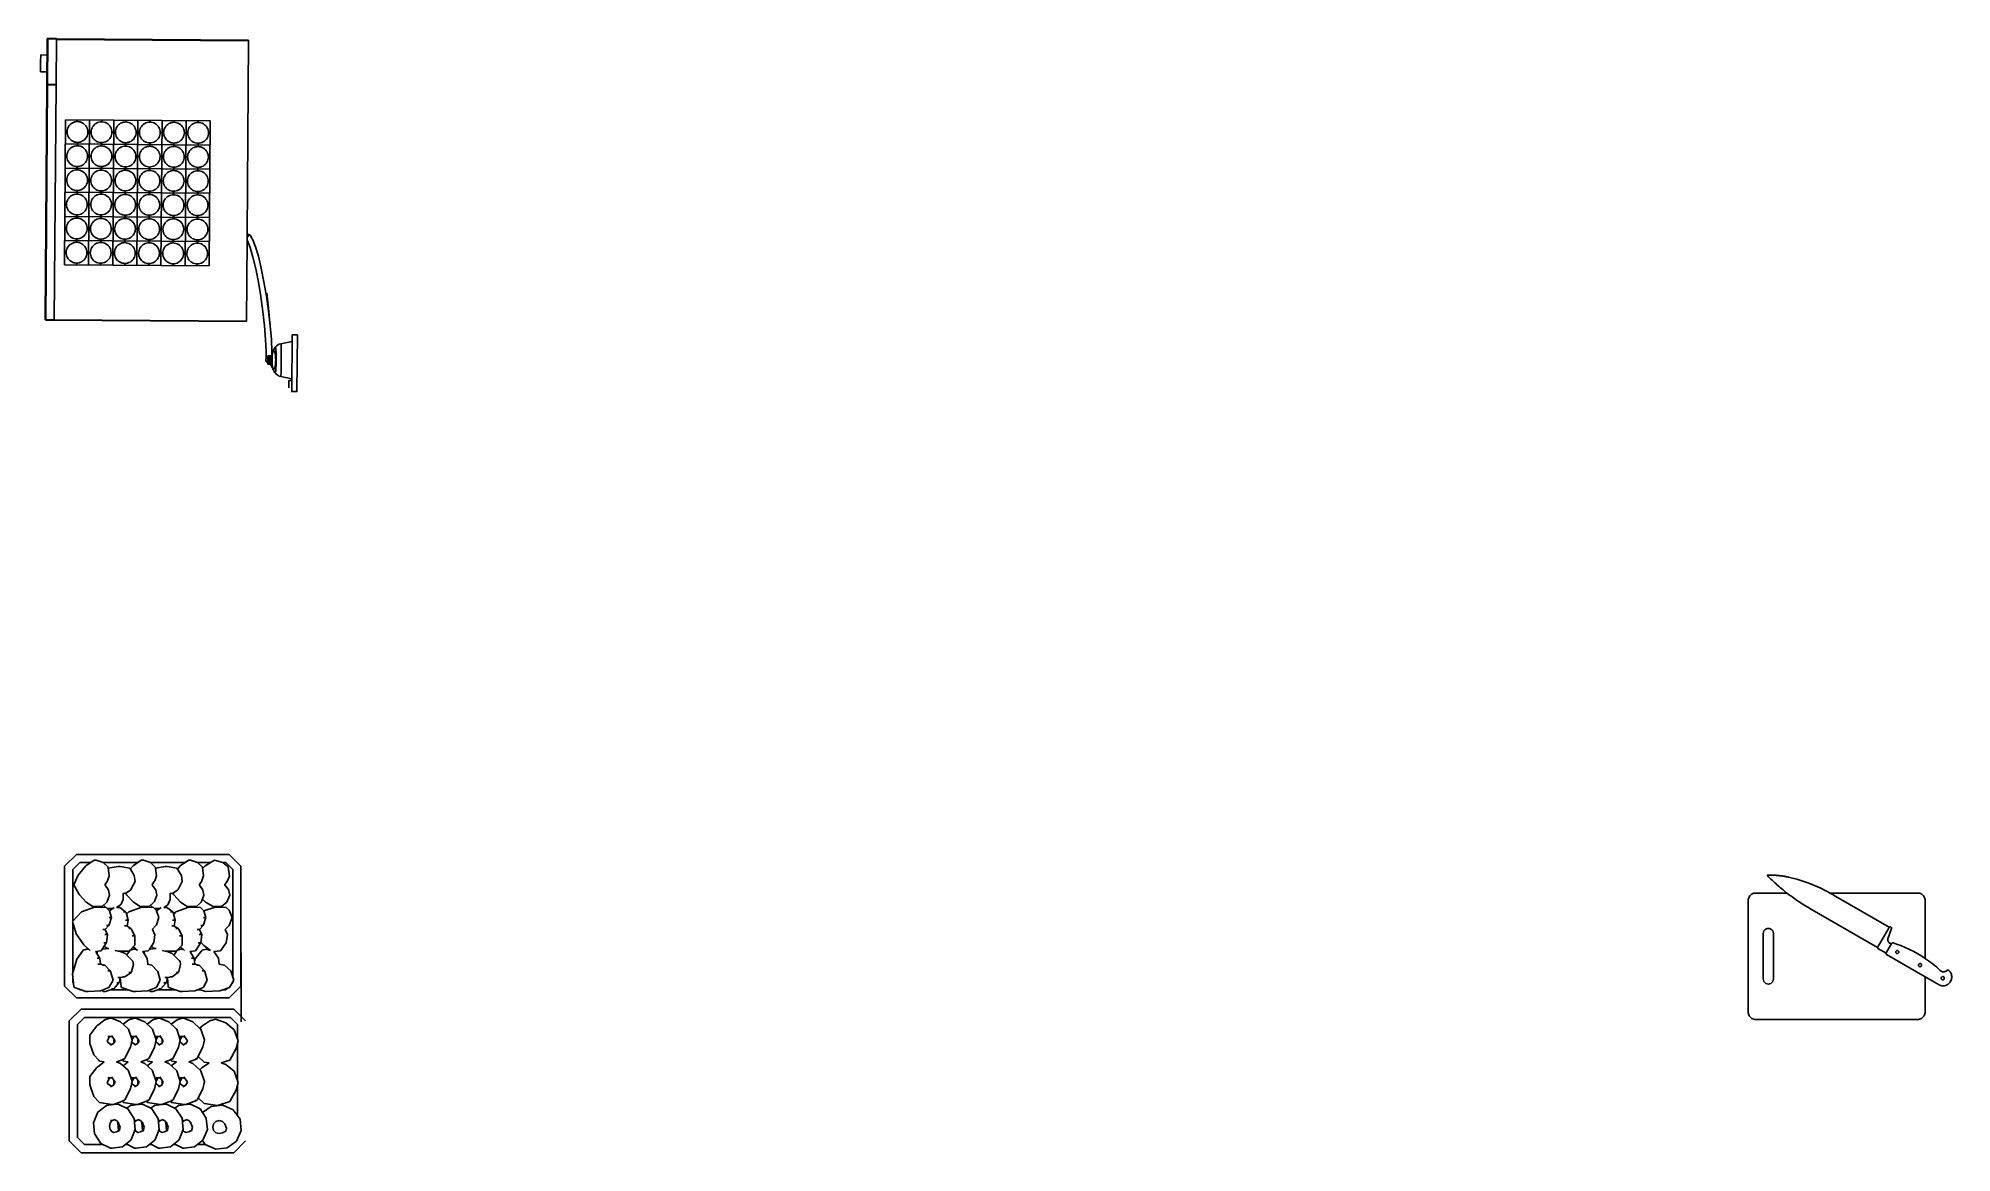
# Model space of a CAD drawing. Header units: metres. Extents: x 113 to 8702, y -1158 to 1243.
# Drawn here: x 7979 to 8702, y 821 to 1243 of the extents above; entities that cross this region are included whole.
import ezdxf

# ---------------------------------------------------------------- set-up
doc = ezdxf.new("R2010")
doc.units = ezdxf.units.M
doc.header["$MEASUREMENT"] = 0
doc.layers.add('elevattion line', color=7, linetype='Continuous')
doc.layers.add('Inner', color=7, linetype='Continuous', true_color=0x3f00fe)

# ---------------------------------------------------------------- blocks, each defined once
blk = doc.blocks.new('microwave')
at = {"color": 250}
for p, q in [((9.5589, 8.7608), (9.5598, 8.7616)), ((9.5589, 8.7608), (9.5599, 8.7608)), ((9.5589, 8.7608), (9.5589, 8.7438)), ((9.5598, 8.7616), (9.5607, 8.7616)), ((9.5599, 8.7608), (9.5607, 8.7616)), ((9.5599, 8.7608), (9.5599, 8.7438)), ((9.6498, 8.7608), (9.5599, 8.7608)), ((9.5607, 8.7616), (9.6498, 8.7616)), ((9.5905, 8.7634), (9.5902, 8.7634)), ((9.5926, 8.7744), (9.5919, 8.7744)), ((9.5919, 8.7616), (9.5919, 8.7744)), ((9.5944, 8.7744), (9.5926, 8.7744)), ((9.5971, 8.7744), (9.5944, 8.7744)), ((9.6007, 8.7744), (9.5971, 8.7744)), ((9.6047, 8.7744), (9.6007, 8.7744)), ((9.6091, 8.7744), (9.6047, 8.7744)), ((9.6133, 8.7744), (9.6091, 8.7744)), ((9.6173, 8.7744), (9.6133, 8.7744)), ((9.6206, 8.7744), (9.6173, 8.7744)), ((9.6231, 8.7744), (9.6206, 8.7744)), ((9.6246, 8.7744), (9.6231, 8.7744)), ((9.6251, 8.7744), (9.6246, 8.7744)), ((9.6251, 8.7616), (9.6251, 8.7744)), ((9.6498, 8.7616), (9.6498, 8.7608)), ((9.6498, 8.7599), (9.6498, 8.7608)), ((9.6498, 8.7438), (9.6498, 8.7599)), ((9.6507, 8.7616), (9.6507, 8.7608)), ((9.6507, 8.7616), (10.1123, 8.7616)), ((10.1134, 8.7608), (9.6507, 8.7608)), ((9.6507, 8.7438), (9.6507, 8.7608)), ((9.8557, 8.7617), (9.8495, 8.7617)), ((9.8682, 8.7617), (9.8564, 8.7617)), ((9.8696, 8.7617), (9.8755, 8.7617)), ((9.8826, 8.7617), (9.8764, 8.7617)), ((9.8838, 8.7617), (9.8889, 8.7617)), ((9.8962, 8.7617), (9.89, 8.7617)), ((9.8973, 8.7617), (9.9035, 8.7617)), ((10.1132, 8.7616), (10.1123, 8.7616)), ((10.1134, 8.7608), (10.1123, 8.7616)), ((10.1143, 8.7608), (10.1132, 8.7616)), ((10.1134, 8.7438), (10.1134, 8.7608)), ((10.1143, 8.7608), (10.1134, 8.7608)), ((10.1143, 8.7438), (10.1143, 8.7608)), ((9.5599, 8.7438), (9.5589, 8.7438)), ((9.5599, 8.7438), (9.56, 8.7438)), ((9.56, 8.7438), (9.561, 8.7438)), ((9.56, 8.7438), (9.56, 8.3649)), ((9.561, 8.7438), (9.561, 8.3649)), ((9.6498, 8.7438), (9.561, 8.7438)), ((9.6507, 8.7438), (9.6498, 8.7438)), ((9.6507, 8.7438), (10.1134, 8.7438)), ((10.1143, 8.7438), (10.1134, 8.7438)), ((10.1134, 8.3649), (10.1134, 8.7438)), ((10.1143, 8.3649), (10.1143, 8.7438)), ((9.561, 8.3649), (9.56, 8.3649)), ((9.561, 8.3649), (9.9417, 8.3649)), ((9.9417, 8.3649), (9.9431, 8.3611)), ((9.9417, 8.3649), (9.9421, 8.3641)), ((9.9417, 8.3649), (9.9417, 8.3649)), ((9.9417, 8.3649), (9.9476, 8.3649)), ((9.9421, 8.3641), (9.9428, 8.3632)), ((9.9428, 8.3632), (9.9436, 8.3626)), ((9.9431, 8.3611), (9.9436, 8.3599)), ((9.9436, 8.3626), (9.9445, 8.3624)), ((9.9436, 8.3599), (9.9443, 8.3591)), ((9.9443, 8.3591), (9.9451, 8.3586)), ((9.9445, 8.3624), (9.9455, 8.3626)), ((9.9451, 8.3586), (9.953, 8.3537)), ((9.9455, 8.3626), (9.9463, 8.3631)), ((9.9463, 8.3631), (9.9471, 8.3639)), ((9.9471, 8.3639), (9.9476, 8.3649)), ((9.9476, 8.3649), (9.9486, 8.3649)), ((9.9486, 8.3649), (9.9493, 8.3649)), ((9.9493, 8.3649), (9.9496, 8.3649)), ((9.9496, 8.3649), (9.9503, 8.3649)), ((9.9503, 8.3649), (9.9534, 8.3649)), ((9.953, 8.3537), (9.9667, 8.3483)), ((9.9534, 8.3649), (9.9541, 8.3649)), ((9.9541, 8.3649), (9.9549, 8.3645)), ((9.9541, 8.3649), (9.9541, 8.3649)), ((9.9541, 8.3649), (10.1134, 8.3649)), ((9.9549, 8.3645), (9.9683, 8.3592)), ((9.9667, 8.3483), (9.9856, 8.3425)), ((9.9683, 8.3592), (9.987, 8.3535)), ((9.987, 8.3535), (10.01, 8.3478)), ((10.01, 8.3478), (10.0364, 8.3423)), ((10.1134, 8.3649), (10.1143, 8.3649))]:
    blk.add_line(p, q, dxfattribs=at)
at = {"color": 252}
for p, q in [((9.7193, 8.4393), (9.7193, 8.7247)), ((9.7193, 8.7247), (10.0048, 8.7247)), ((9.7254, 8.7111), (9.7242, 8.7087)), ((9.7269, 8.7134), (9.7254, 8.7111)), ((9.7287, 8.7154), (9.7269, 8.7134)), ((9.7307, 8.7171), (9.7287, 8.7154)), ((9.7329, 8.7186), (9.7307, 8.7171)), ((9.7353, 8.7198), (9.7329, 8.7186)), ((9.7378, 8.7207), (9.7353, 8.7198)), ((9.7405, 8.7212), (9.7378, 8.7207)), ((9.7431, 8.7214), (9.7405, 8.7212)), ((9.7431, 8.7214), (9.7431, 8.7247)), ((9.7458, 8.7212), (9.7431, 8.7214)), ((9.7484, 8.7207), (9.7458, 8.7212)), ((9.7509, 8.7198), (9.7484, 8.7207)), ((9.7533, 8.7186), (9.7509, 8.7198)), ((9.7556, 8.7171), (9.7533, 8.7186)), ((9.7576, 8.7154), (9.7556, 8.7171)), ((9.7593, 8.7134), (9.7576, 8.7154)), ((9.7608, 8.7111), (9.7593, 8.7134)), ((9.762, 8.7087), (9.7608, 8.7111)), ((9.7669, 8.4393), (9.7669, 8.7247)), ((9.773, 8.7111), (9.7718, 8.7087)), ((9.7745, 8.7134), (9.773, 8.7111)), ((9.7762, 8.7154), (9.7745, 8.7134)), ((9.7782, 8.7171), (9.7762, 8.7154)), ((9.7805, 8.7186), (9.7782, 8.7171)), ((9.7829, 8.7198), (9.7805, 8.7186)), ((9.7854, 8.7207), (9.7829, 8.7198)), ((9.788, 8.7212), (9.7854, 8.7207)), ((9.7907, 8.7214), (9.788, 8.7212)), ((9.7907, 8.7214), (9.7907, 8.7247)), ((9.7934, 8.7212), (9.7907, 8.7214)), ((9.796, 8.7207), (9.7934, 8.7212)), ((9.7985, 8.7198), (9.796, 8.7207)), ((9.8009, 8.7186), (9.7985, 8.7198)), ((9.8031, 8.7171), (9.8009, 8.7186)), ((9.8052, 8.7154), (9.8031, 8.7171)), ((9.8069, 8.7134), (9.8052, 8.7154)), ((9.8084, 8.7111), (9.8069, 8.7134)), ((9.8096, 8.7087), (9.8084, 8.7111)), ((9.8145, 8.4393), (9.8145, 8.7247)), ((9.8206, 8.7111), (9.8194, 8.7087)), ((9.822, 8.7134), (9.8206, 8.7111)), ((9.8238, 8.7154), (9.822, 8.7134)), ((9.8258, 8.7171), (9.8238, 8.7154)), ((9.828, 8.7186), (9.8258, 8.7171)), ((9.8304, 8.7198), (9.828, 8.7186)), ((9.833, 8.7207), (9.8304, 8.7198)), ((9.8356, 8.7212), (9.833, 8.7207)), ((9.8383, 8.7214), (9.8356, 8.7212)), ((9.8383, 8.7214), (9.8383, 8.7247)), ((9.8409, 8.7212), (9.8383, 8.7214)), ((9.8436, 8.7207), (9.8409, 8.7212)), ((9.8461, 8.7198), (9.8436, 8.7207)), ((9.8485, 8.7186), (9.8461, 8.7198)), ((9.8507, 8.7171), (9.8485, 8.7186)), ((9.8527, 8.7154), (9.8507, 8.7171)), ((9.8545, 8.7134), (9.8527, 8.7154)), ((9.856, 8.7111), (9.8545, 8.7134)), ((9.8572, 8.7087), (9.856, 8.7111)), ((9.8621, 8.4393), (9.8621, 8.7247)), ((9.8681, 8.7111), (9.8669, 8.7087)), ((9.8696, 8.7134), (9.8681, 8.7111)), ((9.8714, 8.7154), (9.8696, 8.7134)), ((9.8734, 8.7171), (9.8714, 8.7154)), ((9.8756, 8.7186), (9.8734, 8.7171)), ((9.878, 8.7198), (9.8756, 8.7186)), ((9.8805, 8.7207), (9.878, 8.7198)), ((9.8832, 8.7212), (9.8805, 8.7207)), ((9.8858, 8.7214), (9.8832, 8.7212)), ((9.8858, 8.7214), (9.8858, 8.7247)), ((9.8885, 8.7212), (9.8858, 8.7214)), ((9.8911, 8.7207), (9.8885, 8.7212)), ((9.8937, 8.7198), (9.8911, 8.7207)), ((9.8961, 8.7186), (9.8937, 8.7198)), ((9.8983, 8.7171), (9.8961, 8.7186)), ((9.9003, 8.7154), (9.8983, 8.7171)), ((9.9021, 8.7134), (9.9003, 8.7154)), ((9.9036, 8.7111), (9.9021, 8.7134)), ((9.9047, 8.7087), (9.9036, 8.7111)), ((9.9096, 8.4393), (9.9096, 8.7247)), ((9.9157, 8.7111), (9.9145, 8.7087)), ((9.9172, 8.7134), (9.9157, 8.7111)), ((9.919, 8.7154), (9.9172, 8.7134)), ((9.921, 8.7171), (9.919, 8.7154)), ((9.9232, 8.7186), (9.921, 8.7171)), ((9.9256, 8.7198), (9.9232, 8.7186)), ((9.9281, 8.7207), (9.9256, 8.7198)), ((9.9307, 8.7212), (9.9281, 8.7207)), ((9.9334, 8.7214), (9.9307, 8.7212)), ((9.9334, 8.7214), (9.9334, 8.7247)), ((9.9361, 8.7212), (9.9334, 8.7214)), ((9.9387, 8.7207), (9.9361, 8.7212)), ((9.9412, 8.7198), (9.9387, 8.7207)), ((9.9436, 8.7186), (9.9412, 8.7198)), ((9.9459, 8.7171), (9.9436, 8.7186)), ((9.9479, 8.7154), (9.9459, 8.7171)), ((9.9496, 8.7134), (9.9479, 8.7154)), ((9.9511, 8.7111), (9.9496, 8.7134)), ((9.9523, 8.7087), (9.9511, 8.7111)), ((9.9572, 8.4393), (9.9572, 8.7247)), ((9.9633, 8.7111), (9.9621, 8.7087)), ((9.9648, 8.7134), (9.9633, 8.7111)), ((9.9665, 8.7154), (9.9648, 8.7134)), ((9.9685, 8.7171), (9.9665, 8.7154)), ((9.9708, 8.7186), (9.9685, 8.7171)), ((9.9732, 8.7198), (9.9708, 8.7186)), ((9.9757, 8.7207), (9.9732, 8.7198)), ((9.9783, 8.7212), (9.9757, 8.7207)), ((9.981, 8.7214), (9.9783, 8.7212)), ((9.981, 8.7214), (9.981, 8.7247)), ((9.9837, 8.7212), (9.981, 8.7214)), ((9.9863, 8.7207), (9.9837, 8.7212)), ((9.9888, 8.7198), (9.9863, 8.7207)), ((9.9912, 8.7186), (9.9888, 8.7198)), ((9.9934, 8.7171), (9.9912, 8.7186)), ((9.9955, 8.7154), (9.9934, 8.7171)), ((9.9972, 8.7134), (9.9955, 8.7154)), ((9.9987, 8.7111), (9.9972, 8.7134)), ((9.9999, 8.7087), (9.9987, 8.7111)), ((10.0048, 8.4393), (10.0048, 8.7247)), ((9.7227, 8.7009), (9.7193, 8.7009)), ((9.7193, 8.6771), (10.0048, 8.6771)), ((9.7228, 8.7036), (9.7227, 8.7009)), ((9.7227, 8.7009), (9.7228, 8.6982)), ((9.7234, 8.7062), (9.7228, 8.7036)), ((9.7228, 8.6982), (9.7234, 8.6956)), ((9.7242, 8.7087), (9.7234, 8.7062)), ((9.7234, 8.6956), (9.7242, 8.6931)), ((9.7242, 8.6931), (9.7254, 8.6907)), ((9.7254, 8.6907), (9.7269, 8.6885)), ((9.7269, 8.6885), (9.7287, 8.6865)), ((9.7287, 8.6865), (9.7307, 8.6847)), ((9.7307, 8.6847), (9.7329, 8.6832)), ((9.7329, 8.6832), (9.7353, 8.682)), ((9.7353, 8.6722), (9.7329, 8.6711)), ((9.7353, 8.682), (9.7378, 8.6812)), ((9.7378, 8.6731), (9.7353, 8.6722)), ((9.7378, 8.6812), (9.7405, 8.6806)), ((9.7405, 8.6736), (9.7378, 8.6731)), ((9.7405, 8.6806), (9.7431, 8.6805)), ((9.7431, 8.6738), (9.7405, 8.6736)), ((9.7431, 8.6805), (9.7458, 8.6806)), ((9.7431, 8.6738), (9.7431, 8.6805)), ((9.7458, 8.6736), (9.7431, 8.6738)), ((9.7458, 8.6806), (9.7484, 8.6812)), ((9.7484, 8.6731), (9.7458, 8.6736)), ((9.7484, 8.6812), (9.7509, 8.682)), ((9.7509, 8.6722), (9.7484, 8.6731)), ((9.7509, 8.682), (9.7533, 8.6832)), ((9.7533, 8.6711), (9.7509, 8.6722)), ((9.7533, 8.6832), (9.7556, 8.6847)), ((9.7556, 8.6847), (9.7576, 8.6865)), ((9.7576, 8.6865), (9.7593, 8.6885)), ((9.7593, 8.6885), (9.7608, 8.6907)), ((9.7608, 8.6907), (9.762, 8.6931)), ((9.7629, 8.7062), (9.762, 8.7087)), ((9.762, 8.6931), (9.7629, 8.6956)), ((9.7634, 8.7036), (9.7629, 8.7062)), ((9.7629, 8.6956), (9.7634, 8.6982)), ((9.7636, 8.7009), (9.7634, 8.7036)), ((9.7634, 8.6982), (9.7636, 8.7009)), ((9.7636, 8.7009), (9.7702, 8.7009)), ((9.7704, 8.7036), (9.7702, 8.7009)), ((9.7702, 8.7009), (9.7704, 8.6982)), ((9.7709, 8.7062), (9.7704, 8.7036)), ((9.7704, 8.6982), (9.7709, 8.6956)), ((9.7718, 8.7087), (9.7709, 8.7062)), ((9.7709, 8.6956), (9.7718, 8.6931)), ((9.7718, 8.6931), (9.773, 8.6907)), ((9.773, 8.6907), (9.7745, 8.6885)), ((9.7745, 8.6885), (9.7762, 8.6865)), ((9.7762, 8.6865), (9.7782, 8.6847)), ((9.7782, 8.6847), (9.7805, 8.6832)), ((9.7805, 8.6832), (9.7829, 8.682)), ((9.7829, 8.6722), (9.7805, 8.6711)), ((9.7829, 8.682), (9.7854, 8.6812)), ((9.7854, 8.6731), (9.7829, 8.6722)), ((9.7854, 8.6812), (9.788, 8.6806)), ((9.788, 8.6736), (9.7854, 8.6731)), ((9.788, 8.6806), (9.7907, 8.6805)), ((9.7907, 8.6738), (9.788, 8.6736)), ((9.7907, 8.6805), (9.7934, 8.6806)), ((9.7907, 8.6738), (9.7907, 8.6805)), ((9.7934, 8.6736), (9.7907, 8.6738)), ((9.7934, 8.6806), (9.796, 8.6812)), ((9.796, 8.6731), (9.7934, 8.6736)), ((9.796, 8.6812), (9.7985, 8.682)), ((9.7985, 8.6722), (9.796, 8.6731)), ((9.7985, 8.682), (9.8009, 8.6832)), ((9.8009, 8.6711), (9.7985, 8.6722)), ((9.8009, 8.6832), (9.8031, 8.6847)), ((9.8031, 8.6847), (9.8052, 8.6865)), ((9.8052, 8.6865), (9.8069, 8.6885)), ((9.8069, 8.6885), (9.8084, 8.6907)), ((9.8084, 8.6907), (9.8096, 8.6931)), ((9.8104, 8.7062), (9.8096, 8.7087)), ((9.8096, 8.6931), (9.8104, 8.6956)), ((9.811, 8.7036), (9.8104, 8.7062)), ((9.8104, 8.6956), (9.811, 8.6982)), ((9.8111, 8.7009), (9.811, 8.7036)), ((9.811, 8.6982), (9.8111, 8.7009)), ((9.8111, 8.7009), (9.8178, 8.7009)), ((9.818, 8.7036), (9.8178, 8.7009)), ((9.8178, 8.7009), (9.818, 8.6982)), ((9.8185, 8.7062), (9.818, 8.7036)), ((9.818, 8.6982), (9.8185, 8.6956)), ((9.8194, 8.7087), (9.8185, 8.7062)), ((9.8185, 8.6956), (9.8194, 8.6931)), ((9.8194, 8.6931), (9.8206, 8.6907)), ((9.8206, 8.6907), (9.822, 8.6885)), ((9.822, 8.6885), (9.8238, 8.6865)), ((9.8238, 8.6865), (9.8258, 8.6847)), ((9.8258, 8.6847), (9.828, 8.6832)), ((9.828, 8.6832), (9.8304, 8.682)), ((9.8304, 8.6722), (9.828, 8.6711)), ((9.8304, 8.682), (9.833, 8.6812)), ((9.833, 8.6731), (9.8304, 8.6722)), ((9.833, 8.6812), (9.8356, 8.6806)), ((9.8356, 8.6736), (9.833, 8.6731)), ((9.8356, 8.6806), (9.8383, 8.6805)), ((9.8383, 8.6738), (9.8356, 8.6736)), ((9.8383, 8.6805), (9.8409, 8.6806)), ((9.8383, 8.6738), (9.8383, 8.6805)), ((9.8409, 8.6736), (9.8383, 8.6738)), ((9.8409, 8.6806), (9.8436, 8.6812)), ((9.8436, 8.6731), (9.8409, 8.6736)), ((9.8436, 8.6812), (9.8461, 8.682)), ((9.8461, 8.6722), (9.8436, 8.6731)), ((9.8461, 8.682), (9.8485, 8.6832)), ((9.8485, 8.6711), (9.8461, 8.6722)), ((9.8485, 8.6832), (9.8507, 8.6847)), ((9.8507, 8.6847), (9.8527, 8.6865)), ((9.8527, 8.6865), (9.8545, 8.6885)), ((9.8545, 8.6885), (9.856, 8.6907)), ((9.856, 8.6907), (9.8572, 8.6931)), ((9.858, 8.7062), (9.8572, 8.7087)), ((9.8572, 8.6931), (9.858, 8.6956)), ((9.8585, 8.7036), (9.858, 8.7062)), ((9.858, 8.6956), (9.8585, 8.6982)), ((9.8587, 8.7009), (9.8585, 8.7036)), ((9.8585, 8.6982), (9.8587, 8.7009)), ((9.8587, 8.7009), (9.8654, 8.7009)), ((9.8656, 8.7036), (9.8654, 8.7009)), ((9.8654, 8.7009), (9.8656, 8.6982)), ((9.8661, 8.7062), (9.8656, 8.7036)), ((9.8656, 8.6982), (9.8661, 8.6956)), ((9.8669, 8.7087), (9.8661, 8.7062)), ((9.8661, 8.6956), (9.8669, 8.6931)), ((9.8669, 8.6931), (9.8681, 8.6907)), ((9.8681, 8.6907), (9.8696, 8.6885)), ((9.8696, 8.6885), (9.8714, 8.6865)), ((9.8714, 8.6865), (9.8734, 8.6847)), ((9.8734, 8.6847), (9.8756, 8.6832)), ((9.8756, 8.6832), (9.878, 8.682)), ((9.878, 8.6722), (9.8756, 8.6711)), ((9.878, 8.682), (9.8805, 8.6812)), ((9.8805, 8.6731), (9.878, 8.6722)), ((9.8805, 8.6812), (9.8832, 8.6806)), ((9.8832, 8.6736), (9.8805, 8.6731)), ((9.8832, 8.6806), (9.8858, 8.6805)), ((9.8858, 8.6738), (9.8832, 8.6736)), ((9.8858, 8.6805), (9.8885, 8.6806)), ((9.8858, 8.6738), (9.8858, 8.6805)), ((9.8885, 8.6736), (9.8858, 8.6738)), ((9.8885, 8.6806), (9.8911, 8.6812)), ((9.8911, 8.6731), (9.8885, 8.6736)), ((9.8911, 8.6812), (9.8937, 8.682)), ((9.8937, 8.6722), (9.8911, 8.6731)), ((9.8937, 8.682), (9.8961, 8.6832)), ((9.8961, 8.6711), (9.8937, 8.6722)), ((9.8961, 8.6832), (9.8983, 8.6847)), ((9.8983, 8.6847), (9.9003, 8.6865)), ((9.9003, 8.6865), (9.9021, 8.6885)), ((9.9021, 8.6885), (9.9036, 8.6907)), ((9.9036, 8.6907), (9.9047, 8.6931)), ((9.9056, 8.7062), (9.9047, 8.7087)), ((9.9047, 8.6931), (9.9056, 8.6956)), ((9.9061, 8.7036), (9.9056, 8.7062)), ((9.9056, 8.6956), (9.9061, 8.6982)), ((9.9063, 8.7009), (9.9061, 8.7036)), ((9.9061, 8.6982), (9.9063, 8.7009)), ((9.9063, 8.7009), (9.913, 8.7009)), ((9.9131, 8.7036), (9.913, 8.7009)), ((9.913, 8.7009), (9.9131, 8.6982)), ((9.9137, 8.7062), (9.9131, 8.7036)), ((9.9131, 8.6982), (9.9137, 8.6956)), ((9.9145, 8.7087), (9.9137, 8.7062)), ((9.9137, 8.6956), (9.9145, 8.6931)), ((9.9145, 8.6931), (9.9157, 8.6907)), ((9.9157, 8.6907), (9.9172, 8.6885)), ((9.9172, 8.6885), (9.919, 8.6865)), ((9.919, 8.6865), (9.921, 8.6847)), ((9.921, 8.6847), (9.9232, 8.6832)), ((9.9232, 8.6832), (9.9256, 8.682)), ((9.9256, 8.6722), (9.9232, 8.6711)), ((9.9256, 8.682), (9.9281, 8.6812)), ((9.9281, 8.6731), (9.9256, 8.6722)), ((9.9281, 8.6812), (9.9307, 8.6806)), ((9.9307, 8.6736), (9.9281, 8.6731)), ((9.9307, 8.6806), (9.9334, 8.6805)), ((9.9334, 8.6738), (9.9307, 8.6736)), ((9.9334, 8.6805), (9.9361, 8.6806)), ((9.9334, 8.6738), (9.9334, 8.6805)), ((9.9361, 8.6736), (9.9334, 8.6738)), ((9.9361, 8.6806), (9.9387, 8.6812)), ((9.9387, 8.6731), (9.9361, 8.6736)), ((9.9387, 8.6812), (9.9412, 8.682)), ((9.9412, 8.6722), (9.9387, 8.6731)), ((9.9412, 8.682), (9.9436, 8.6832)), ((9.9436, 8.6711), (9.9412, 8.6722)), ((9.9436, 8.6832), (9.9459, 8.6847)), ((9.9459, 8.6847), (9.9479, 8.6865)), ((9.9479, 8.6865), (9.9496, 8.6885)), ((9.9496, 8.6885), (9.9511, 8.6907)), ((9.9511, 8.6907), (9.9523, 8.6931)), ((9.9532, 8.7062), (9.9523, 8.7087)), ((9.9523, 8.6931), (9.9532, 8.6956)), ((9.9537, 8.7036), (9.9532, 8.7062)), ((9.9532, 8.6956), (9.9537, 8.6982)), ((9.9539, 8.7009), (9.9537, 8.7036)), ((9.9537, 8.6982), (9.9539, 8.7009)), ((9.9539, 8.7009), (9.9605, 8.7009)), ((9.9607, 8.7036), (9.9605, 8.7009)), ((9.9605, 8.7009), (9.9607, 8.6982)), ((9.9612, 8.7062), (9.9607, 8.7036)), ((9.9607, 8.6982), (9.9612, 8.6956)), ((9.9621, 8.7087), (9.9612, 8.7062)), ((9.9612, 8.6956), (9.9621, 8.6931)), ((9.9621, 8.6931), (9.9633, 8.6907)), ((9.9633, 8.6907), (9.9648, 8.6885)), ((9.9648, 8.6885), (9.9665, 8.6865)), ((9.9665, 8.6865), (9.9685, 8.6847)), ((9.9685, 8.6847), (9.9708, 8.6832)), ((9.9708, 8.6832), (9.9732, 8.682)), ((9.9732, 8.6722), (9.9708, 8.6711)), ((9.9732, 8.682), (9.9757, 8.6812)), ((9.9757, 8.6731), (9.9732, 8.6722)), ((9.9757, 8.6812), (9.9783, 8.6806)), ((9.9783, 8.6736), (9.9757, 8.6731)), ((9.9783, 8.6806), (9.981, 8.6805)), ((9.981, 8.6738), (9.9783, 8.6736)), ((9.981, 8.6805), (9.9837, 8.6806)), ((9.981, 8.6738), (9.981, 8.6805)), ((9.9837, 8.6736), (9.981, 8.6738)), ((9.9837, 8.6806), (9.9863, 8.6812)), ((9.9863, 8.6731), (9.9837, 8.6736)), ((9.9863, 8.6812), (9.9888, 8.682)), ((9.9888, 8.6722), (9.9863, 8.6731)), ((9.9888, 8.682), (9.9912, 8.6832)), ((9.9912, 8.6711), (9.9888, 8.6722)), ((9.9912, 8.6832), (9.9934, 8.6847)), ((9.9934, 8.6847), (9.9955, 8.6865)), ((9.9955, 8.6865), (9.9972, 8.6885)), ((9.9972, 8.6885), (9.9987, 8.6907)), ((9.9987, 8.6907), (9.9999, 8.6931)), ((10.0007, 8.7062), (9.9999, 8.7087)), ((9.9999, 8.6931), (10.0007, 8.6956)), ((10.0013, 8.7036), (10.0007, 8.7062)), ((10.0007, 8.6956), (10.0013, 8.6982)), ((10.0014, 8.7009), (10.0013, 8.7036)), ((10.0013, 8.6982), (10.0014, 8.7009)), ((10.0014, 8.7009), (10.0048, 8.7009)), ((9.7227, 8.6533), (9.7193, 8.6533)), ((9.7228, 8.656), (9.7227, 8.6533)), ((9.7227, 8.6533), (9.7228, 8.6507)), ((9.7234, 8.6586), (9.7228, 8.656)), ((9.7228, 8.6507), (9.7234, 8.6481)), ((9.7242, 8.6612), (9.7234, 8.6586)), ((9.7234, 8.6481), (9.7242, 8.6455)), ((9.7254, 8.6636), (9.7242, 8.6612)), ((9.7242, 8.6455), (9.7254, 8.6431)), ((9.7269, 8.6658), (9.7254, 8.6636)), ((9.7254, 8.6431), (9.7269, 8.6409)), ((9.7287, 8.6678), (9.7269, 8.6658)), ((9.7269, 8.6409), (9.7287, 8.6389)), ((9.7307, 8.6696), (9.7287, 8.6678)), ((9.7287, 8.6389), (9.7307, 8.6371)), ((9.7329, 8.6711), (9.7307, 8.6696)), ((9.7307, 8.6371), (9.7329, 8.6356)), ((9.7329, 8.6356), (9.7353, 8.6344)), ((9.7353, 8.6344), (9.7378, 8.6336)), ((9.7484, 8.6336), (9.7509, 8.6344)), ((9.7509, 8.6344), (9.7533, 8.6356)), ((9.7556, 8.6696), (9.7533, 8.6711)), ((9.7533, 8.6356), (9.7556, 8.6371)), ((9.7576, 8.6678), (9.7556, 8.6696)), ((9.7556, 8.6371), (9.7576, 8.6389)), ((9.7593, 8.6658), (9.7576, 8.6678)), ((9.7576, 8.6389), (9.7593, 8.6409)), ((9.7608, 8.6636), (9.7593, 8.6658)), ((9.7593, 8.6409), (9.7608, 8.6431)), ((9.762, 8.6612), (9.7608, 8.6636)), ((9.7608, 8.6431), (9.762, 8.6455)), ((9.7629, 8.6586), (9.762, 8.6612)), ((9.762, 8.6455), (9.7629, 8.6481)), ((9.7634, 8.656), (9.7629, 8.6586)), ((9.7629, 8.6481), (9.7634, 8.6507)), ((9.7636, 8.6533), (9.7634, 8.656)), ((9.7634, 8.6507), (9.7636, 8.6533)), ((9.7636, 8.6533), (9.7702, 8.6533)), ((9.7704, 8.656), (9.7702, 8.6533)), ((9.7702, 8.6533), (9.7704, 8.6507)), ((9.7709, 8.6586), (9.7704, 8.656)), ((9.7704, 8.6507), (9.7709, 8.6481)), ((9.7718, 8.6612), (9.7709, 8.6586)), ((9.7709, 8.6481), (9.7718, 8.6455)), ((9.773, 8.6636), (9.7718, 8.6612)), ((9.7718, 8.6455), (9.773, 8.6431)), ((9.7745, 8.6658), (9.773, 8.6636)), ((9.773, 8.6431), (9.7745, 8.6409)), ((9.7762, 8.6678), (9.7745, 8.6658)), ((9.7745, 8.6409), (9.7762, 8.6389)), ((9.7782, 8.6696), (9.7762, 8.6678)), ((9.7762, 8.6389), (9.7782, 8.6371)), ((9.7805, 8.6711), (9.7782, 8.6696)), ((9.7782, 8.6371), (9.7805, 8.6356)), ((9.7805, 8.6356), (9.7829, 8.6344)), ((9.7829, 8.6344), (9.7854, 8.6336)), ((9.796, 8.6336), (9.7985, 8.6344)), ((9.7985, 8.6344), (9.8009, 8.6356)), ((9.8031, 8.6696), (9.8009, 8.6711)), ((9.8009, 8.6356), (9.8031, 8.6371)), ((9.8052, 8.6678), (9.8031, 8.6696)), ((9.8031, 8.6371), (9.8052, 8.6389)), ((9.8069, 8.6658), (9.8052, 8.6678)), ((9.8052, 8.6389), (9.8069, 8.6409)), ((9.8084, 8.6636), (9.8069, 8.6658)), ((9.8069, 8.6409), (9.8084, 8.6431)), ((9.8096, 8.6612), (9.8084, 8.6636)), ((9.8084, 8.6431), (9.8096, 8.6455)), ((9.8104, 8.6586), (9.8096, 8.6612)), ((9.8096, 8.6455), (9.8104, 8.6481)), ((9.811, 8.656), (9.8104, 8.6586)), ((9.8104, 8.6481), (9.811, 8.6507)), ((9.8111, 8.6533), (9.811, 8.656)), ((9.811, 8.6507), (9.8111, 8.6533)), ((9.8111, 8.6533), (9.8178, 8.6533)), ((9.818, 8.656), (9.8178, 8.6533)), ((9.8178, 8.6533), (9.818, 8.6507)), ((9.8185, 8.6586), (9.818, 8.656)), ((9.818, 8.6507), (9.8185, 8.6481)), ((9.8194, 8.6612), (9.8185, 8.6586)), ((9.8185, 8.6481), (9.8194, 8.6455)), ((9.8206, 8.6636), (9.8194, 8.6612)), ((9.8194, 8.6455), (9.8206, 8.6431)), ((9.822, 8.6658), (9.8206, 8.6636)), ((9.8206, 8.6431), (9.822, 8.6409)), ((9.8238, 8.6678), (9.822, 8.6658)), ((9.822, 8.6409), (9.8238, 8.6389)), ((9.8258, 8.6696), (9.8238, 8.6678)), ((9.8238, 8.6389), (9.8258, 8.6371)), ((9.828, 8.6711), (9.8258, 8.6696)), ((9.8258, 8.6371), (9.828, 8.6356)), ((9.828, 8.6356), (9.8304, 8.6344)), ((9.8304, 8.6344), (9.833, 8.6336)), ((9.8436, 8.6336), (9.8461, 8.6344)), ((9.8461, 8.6344), (9.8485, 8.6356)), ((9.8507, 8.6696), (9.8485, 8.6711)), ((9.8485, 8.6356), (9.8507, 8.6371)), ((9.8527, 8.6678), (9.8507, 8.6696)), ((9.8507, 8.6371), (9.8527, 8.6389)), ((9.8545, 8.6658), (9.8527, 8.6678)), ((9.8527, 8.6389), (9.8545, 8.6409)), ((9.856, 8.6636), (9.8545, 8.6658)), ((9.8545, 8.6409), (9.856, 8.6431)), ((9.8572, 8.6612), (9.856, 8.6636)), ((9.856, 8.6431), (9.8572, 8.6455)), ((9.858, 8.6586), (9.8572, 8.6612)), ((9.8572, 8.6455), (9.858, 8.6481)), ((9.8585, 8.656), (9.858, 8.6586)), ((9.858, 8.6481), (9.8585, 8.6507)), ((9.8587, 8.6533), (9.8585, 8.656)), ((9.8585, 8.6507), (9.8587, 8.6533)), ((9.8587, 8.6533), (9.8654, 8.6533)), ((9.8656, 8.656), (9.8654, 8.6533)), ((9.8654, 8.6533), (9.8656, 8.6507)), ((9.8661, 8.6586), (9.8656, 8.656)), ((9.8656, 8.6507), (9.8661, 8.6481)), ((9.8669, 8.6612), (9.8661, 8.6586)), ((9.8661, 8.6481), (9.8669, 8.6455)), ((9.8681, 8.6636), (9.8669, 8.6612)), ((9.8669, 8.6455), (9.8681, 8.6431)), ((9.8696, 8.6658), (9.8681, 8.6636)), ((9.8681, 8.6431), (9.8696, 8.6409)), ((9.8714, 8.6678), (9.8696, 8.6658)), ((9.8696, 8.6409), (9.8714, 8.6389)), ((9.8734, 8.6696), (9.8714, 8.6678)), ((9.8714, 8.6389), (9.8734, 8.6371)), ((9.8756, 8.6711), (9.8734, 8.6696)), ((9.8734, 8.6371), (9.8756, 8.6356)), ((9.8756, 8.6356), (9.878, 8.6344)), ((9.878, 8.6344), (9.8805, 8.6336)), ((9.8911, 8.6336), (9.8937, 8.6344)), ((9.8937, 8.6344), (9.8961, 8.6356)), ((9.8983, 8.6696), (9.8961, 8.6711)), ((9.8961, 8.6356), (9.8983, 8.6371)), ((9.9003, 8.6678), (9.8983, 8.6696)), ((9.8983, 8.6371), (9.9003, 8.6389)), ((9.9021, 8.6658), (9.9003, 8.6678)), ((9.9003, 8.6389), (9.9021, 8.6409)), ((9.9036, 8.6636), (9.9021, 8.6658)), ((9.9021, 8.6409), (9.9036, 8.6431)), ((9.9047, 8.6612), (9.9036, 8.6636)), ((9.9036, 8.6431), (9.9047, 8.6455)), ((9.9056, 8.6586), (9.9047, 8.6612)), ((9.9047, 8.6455), (9.9056, 8.6481)), ((9.9061, 8.656), (9.9056, 8.6586)), ((9.9056, 8.6481), (9.9061, 8.6507)), ((9.9063, 8.6533), (9.9061, 8.656)), ((9.9061, 8.6507), (9.9063, 8.6533)), ((9.9063, 8.6533), (9.913, 8.6533)), ((9.9131, 8.656), (9.913, 8.6533)), ((9.913, 8.6533), (9.9131, 8.6507)), ((9.9137, 8.6586), (9.9131, 8.656)), ((9.9131, 8.6507), (9.9137, 8.6481)), ((9.9145, 8.6612), (9.9137, 8.6586)), ((9.9137, 8.6481), (9.9145, 8.6455)), ((9.9157, 8.6636), (9.9145, 8.6612)), ((9.9145, 8.6455), (9.9157, 8.6431)), ((9.9172, 8.6658), (9.9157, 8.6636)), ((9.9157, 8.6431), (9.9172, 8.6409)), ((9.919, 8.6678), (9.9172, 8.6658)), ((9.9172, 8.6409), (9.919, 8.6389)), ((9.921, 8.6696), (9.919, 8.6678)), ((9.919, 8.6389), (9.921, 8.6371)), ((9.9232, 8.6711), (9.921, 8.6696)), ((9.921, 8.6371), (9.9232, 8.6356)), ((9.9232, 8.6356), (9.9256, 8.6344)), ((9.9256, 8.6344), (9.9281, 8.6336)), ((9.9387, 8.6336), (9.9412, 8.6344)), ((9.9412, 8.6344), (9.9436, 8.6356)), ((9.9459, 8.6696), (9.9436, 8.6711)), ((9.9436, 8.6356), (9.9459, 8.6371)), ((9.9479, 8.6678), (9.9459, 8.6696)), ((9.9459, 8.6371), (9.9479, 8.6389)), ((9.9496, 8.6658), (9.9479, 8.6678)), ((9.9479, 8.6389), (9.9496, 8.6409)), ((9.9511, 8.6636), (9.9496, 8.6658)), ((9.9496, 8.6409), (9.9511, 8.6431)), ((9.9523, 8.6612), (9.9511, 8.6636)), ((9.9511, 8.6431), (9.9523, 8.6455)), ((9.9532, 8.6586), (9.9523, 8.6612)), ((9.9523, 8.6455), (9.9532, 8.6481)), ((9.9537, 8.656), (9.9532, 8.6586)), ((9.9532, 8.6481), (9.9537, 8.6507)), ((9.9539, 8.6533), (9.9537, 8.656)), ((9.9537, 8.6507), (9.9539, 8.6533)), ((9.9539, 8.6533), (9.9605, 8.6533)), ((9.9607, 8.656), (9.9605, 8.6533)), ((9.9605, 8.6533), (9.9607, 8.6507)), ((9.9612, 8.6586), (9.9607, 8.656)), ((9.9607, 8.6507), (9.9612, 8.6481)), ((9.9621, 8.6612), (9.9612, 8.6586)), ((9.9612, 8.6481), (9.9621, 8.6455)), ((9.9633, 8.6636), (9.9621, 8.6612)), ((9.9621, 8.6455), (9.9633, 8.6431)), ((9.9648, 8.6658), (9.9633, 8.6636)), ((9.9633, 8.6431), (9.9648, 8.6409)), ((9.9665, 8.6678), (9.9648, 8.6658)), ((9.9648, 8.6409), (9.9665, 8.6389)), ((9.9685, 8.6696), (9.9665, 8.6678)), ((9.9665, 8.6389), (9.9685, 8.6371)), ((9.9708, 8.6711), (9.9685, 8.6696)), ((9.9685, 8.6371), (9.9708, 8.6356)), ((9.9708, 8.6356), (9.9732, 8.6344)), ((9.9732, 8.6344), (9.9757, 8.6336)), ((9.9863, 8.6336), (9.9888, 8.6344)), ((9.9888, 8.6344), (9.9912, 8.6356)), ((9.9934, 8.6696), (9.9912, 8.6711)), ((9.9912, 8.6356), (9.9934, 8.6371)), ((9.9955, 8.6678), (9.9934, 8.6696)), ((9.9934, 8.6371), (9.9955, 8.6389)), ((9.9972, 8.6658), (9.9955, 8.6678)), ((9.9955, 8.6389), (9.9972, 8.6409)), ((9.9987, 8.6636), (9.9972, 8.6658)), ((9.9972, 8.6409), (9.9987, 8.6431)), ((9.9999, 8.6612), (9.9987, 8.6636)), ((9.9987, 8.6431), (9.9999, 8.6455)), ((10.0007, 8.6586), (9.9999, 8.6612)), ((9.9999, 8.6455), (10.0007, 8.6481)), ((10.0013, 8.656), (10.0007, 8.6586)), ((10.0007, 8.6481), (10.0013, 8.6507)), ((10.0014, 8.6533), (10.0013, 8.656)), ((10.0013, 8.6507), (10.0014, 8.6533)), ((10.0014, 8.6533), (10.0048, 8.6533)), ((9.7193, 8.6296), (10.0048, 8.6296)), ((9.7227, 8.6058), (9.7193, 8.6058)), ((9.7228, 8.6084), (9.7227, 8.6058)), ((9.7227, 8.6058), (9.7228, 8.6031)), ((9.7234, 8.6111), (9.7228, 8.6084)), ((9.7228, 8.6031), (9.7234, 8.6005)), ((9.7242, 8.6136), (9.7234, 8.6111)), ((9.7234, 8.6005), (9.7242, 8.5979)), ((9.7254, 8.616), (9.7242, 8.6136)), ((9.7242, 8.5979), (9.7254, 8.5955)), ((9.7269, 8.6182), (9.7254, 8.616)), ((9.7287, 8.6202), (9.7269, 8.6182)), ((9.7307, 8.622), (9.7287, 8.6202)), ((9.7329, 8.6235), (9.7307, 8.622)), ((9.7353, 8.6247), (9.7329, 8.6235)), ((9.7378, 8.6255), (9.7353, 8.6247)), ((9.7378, 8.6336), (9.7405, 8.6331)), ((9.7405, 8.626), (9.7378, 8.6255)), ((9.7405, 8.6331), (9.7431, 8.6329)), ((9.7431, 8.6262), (9.7405, 8.626)), ((9.7431, 8.6329), (9.7458, 8.6331)), ((9.7431, 8.6262), (9.7431, 8.6329)), ((9.7458, 8.626), (9.7431, 8.6262)), ((9.7458, 8.6331), (9.7484, 8.6336)), ((9.7484, 8.6255), (9.7458, 8.626)), ((9.7509, 8.6247), (9.7484, 8.6255)), ((9.7533, 8.6235), (9.7509, 8.6247)), ((9.7556, 8.622), (9.7533, 8.6235)), ((9.7576, 8.6202), (9.7556, 8.622)), ((9.7593, 8.6182), (9.7576, 8.6202)), ((9.7608, 8.616), (9.7593, 8.6182)), ((9.762, 8.6136), (9.7608, 8.616)), ((9.7608, 8.5955), (9.762, 8.5979)), ((9.7629, 8.6111), (9.762, 8.6136)), ((9.762, 8.5979), (9.7629, 8.6005)), ((9.7634, 8.6084), (9.7629, 8.6111)), ((9.7629, 8.6005), (9.7634, 8.6031)), ((9.7636, 8.6058), (9.7634, 8.6084)), ((9.7634, 8.6031), (9.7636, 8.6058)), ((9.7636, 8.6058), (9.7702, 8.6058)), ((9.7704, 8.6084), (9.7702, 8.6058)), ((9.7702, 8.6058), (9.7704, 8.6031)), ((9.7709, 8.6111), (9.7704, 8.6084)), ((9.7704, 8.6031), (9.7709, 8.6005)), ((9.7718, 8.6136), (9.7709, 8.6111)), ((9.7709, 8.6005), (9.7718, 8.5979)), ((9.773, 8.616), (9.7718, 8.6136)), ((9.7718, 8.5979), (9.773, 8.5955)), ((9.7745, 8.6182), (9.773, 8.616)), ((9.7762, 8.6202), (9.7745, 8.6182)), ((9.7782, 8.622), (9.7762, 8.6202)), ((9.7805, 8.6235), (9.7782, 8.622)), ((9.7829, 8.6247), (9.7805, 8.6235)), ((9.7854, 8.6255), (9.7829, 8.6247)), ((9.7854, 8.6336), (9.788, 8.6331)), ((9.788, 8.626), (9.7854, 8.6255)), ((9.788, 8.6331), (9.7907, 8.6329)), ((9.7907, 8.6262), (9.788, 8.626)), ((9.7907, 8.6329), (9.7934, 8.6331)), ((9.7907, 8.6262), (9.7907, 8.6329)), ((9.7934, 8.626), (9.7907, 8.6262)), ((9.7934, 8.6331), (9.796, 8.6336)), ((9.796, 8.6255), (9.7934, 8.626)), ((9.7985, 8.6247), (9.796, 8.6255)), ((9.8009, 8.6235), (9.7985, 8.6247)), ((9.8031, 8.622), (9.8009, 8.6235)), ((9.8052, 8.6202), (9.8031, 8.622)), ((9.8069, 8.6182), (9.8052, 8.6202)), ((9.8084, 8.616), (9.8069, 8.6182)), ((9.8096, 8.6136), (9.8084, 8.616)), ((9.8084, 8.5955), (9.8096, 8.5979)), ((9.8104, 8.6111), (9.8096, 8.6136)), ((9.8096, 8.5979), (9.8104, 8.6005)), ((9.811, 8.6084), (9.8104, 8.6111)), ((9.8104, 8.6005), (9.811, 8.6031)), ((9.8111, 8.6058), (9.811, 8.6084)), ((9.811, 8.6031), (9.8111, 8.6058)), ((9.8111, 8.6058), (9.8178, 8.6058)), ((9.818, 8.6084), (9.8178, 8.6058)), ((9.8178, 8.6058), (9.818, 8.6031)), ((9.8185, 8.6111), (9.818, 8.6084)), ((9.818, 8.6031), (9.8185, 8.6005)), ((9.8194, 8.6136), (9.8185, 8.6111)), ((9.8185, 8.6005), (9.8194, 8.5979)), ((9.8206, 8.616), (9.8194, 8.6136)), ((9.8194, 8.5979), (9.8206, 8.5955)), ((9.822, 8.6182), (9.8206, 8.616)), ((9.8238, 8.6202), (9.822, 8.6182)), ((9.8258, 8.622), (9.8238, 8.6202)), ((9.828, 8.6235), (9.8258, 8.622)), ((9.8304, 8.6247), (9.828, 8.6235)), ((9.833, 8.6255), (9.8304, 8.6247)), ((9.833, 8.6336), (9.8356, 8.6331)), ((9.8356, 8.626), (9.833, 8.6255)), ((9.8356, 8.6331), (9.8383, 8.6329)), ((9.8383, 8.6262), (9.8356, 8.626)), ((9.8383, 8.6329), (9.8409, 8.6331)), ((9.8383, 8.6262), (9.8383, 8.6329)), ((9.8409, 8.626), (9.8383, 8.6262)), ((9.8409, 8.6331), (9.8436, 8.6336)), ((9.8436, 8.6255), (9.8409, 8.626)), ((9.8461, 8.6247), (9.8436, 8.6255)), ((9.8485, 8.6235), (9.8461, 8.6247)), ((9.8507, 8.622), (9.8485, 8.6235)), ((9.8527, 8.6202), (9.8507, 8.622)), ((9.8545, 8.6182), (9.8527, 8.6202)), ((9.856, 8.616), (9.8545, 8.6182)), ((9.8572, 8.6136), (9.856, 8.616)), ((9.856, 8.5955), (9.8572, 8.5979)), ((9.858, 8.6111), (9.8572, 8.6136)), ((9.8572, 8.5979), (9.858, 8.6005)), ((9.8585, 8.6084), (9.858, 8.6111)), ((9.858, 8.6005), (9.8585, 8.6031)), ((9.8587, 8.6058), (9.8585, 8.6084)), ((9.8585, 8.6031), (9.8587, 8.6058)), ((9.8587, 8.6058), (9.8654, 8.6058)), ((9.8656, 8.6084), (9.8654, 8.6058)), ((9.8654, 8.6058), (9.8656, 8.6031)), ((9.8661, 8.6111), (9.8656, 8.6084)), ((9.8656, 8.6031), (9.8661, 8.6005)), ((9.8669, 8.6136), (9.8661, 8.6111)), ((9.8661, 8.6005), (9.8669, 8.5979)), ((9.8681, 8.616), (9.8669, 8.6136)), ((9.8669, 8.5979), (9.8681, 8.5955)), ((9.8696, 8.6182), (9.8681, 8.616)), ((9.8714, 8.6202), (9.8696, 8.6182)), ((9.8734, 8.622), (9.8714, 8.6202)), ((9.8756, 8.6235), (9.8734, 8.622)), ((9.878, 8.6247), (9.8756, 8.6235)), ((9.8805, 8.6255), (9.878, 8.6247)), ((9.8805, 8.6336), (9.8832, 8.6331)), ((9.8832, 8.626), (9.8805, 8.6255)), ((9.8832, 8.6331), (9.8858, 8.6329)), ((9.8858, 8.6262), (9.8832, 8.626)), ((9.8858, 8.6329), (9.8885, 8.6331)), ((9.8858, 8.6262), (9.8858, 8.6329)), ((9.8885, 8.626), (9.8858, 8.6262)), ((9.8885, 8.6331), (9.8911, 8.6336)), ((9.8911, 8.6255), (9.8885, 8.626)), ((9.8937, 8.6247), (9.8911, 8.6255)), ((9.8961, 8.6235), (9.8937, 8.6247)), ((9.8983, 8.622), (9.8961, 8.6235)), ((9.9003, 8.6202), (9.8983, 8.622)), ((9.9021, 8.6182), (9.9003, 8.6202)), ((9.9036, 8.616), (9.9021, 8.6182)), ((9.9047, 8.6136), (9.9036, 8.616)), ((9.9036, 8.5955), (9.9047, 8.5979)), ((9.9056, 8.6111), (9.9047, 8.6136)), ((9.9047, 8.5979), (9.9056, 8.6005)), ((9.9061, 8.6084), (9.9056, 8.6111)), ((9.9056, 8.6005), (9.9061, 8.6031)), ((9.9063, 8.6058), (9.9061, 8.6084)), ((9.9061, 8.6031), (9.9063, 8.6058)), ((9.9063, 8.6058), (9.913, 8.6058)), ((9.9131, 8.6084), (9.913, 8.6058)), ((9.913, 8.6058), (9.9131, 8.6031)), ((9.9137, 8.6111), (9.9131, 8.6084)), ((9.9131, 8.6031), (9.9137, 8.6005)), ((9.9145, 8.6136), (9.9137, 8.6111)), ((9.9137, 8.6005), (9.9145, 8.5979)), ((9.9157, 8.616), (9.9145, 8.6136)), ((9.9145, 8.5979), (9.9157, 8.5955)), ((9.9172, 8.6182), (9.9157, 8.616)), ((9.919, 8.6202), (9.9172, 8.6182)), ((9.921, 8.622), (9.919, 8.6202)), ((9.9232, 8.6235), (9.921, 8.622)), ((9.9256, 8.6247), (9.9232, 8.6235)), ((9.9281, 8.6255), (9.9256, 8.6247)), ((9.9281, 8.6336), (9.9307, 8.6331)), ((9.9307, 8.626), (9.9281, 8.6255)), ((9.9307, 8.6331), (9.9334, 8.6329)), ((9.9334, 8.6262), (9.9307, 8.626)), ((9.9334, 8.6329), (9.9361, 8.6331)), ((9.9334, 8.6262), (9.9334, 8.6329)), ((9.9361, 8.626), (9.9334, 8.6262)), ((9.9361, 8.6331), (9.9387, 8.6336)), ((9.9387, 8.6255), (9.9361, 8.626)), ((9.9412, 8.6247), (9.9387, 8.6255)), ((9.9436, 8.6235), (9.9412, 8.6247)), ((9.9459, 8.622), (9.9436, 8.6235)), ((9.9479, 8.6202), (9.9459, 8.622)), ((9.9496, 8.6182), (9.9479, 8.6202)), ((9.9511, 8.616), (9.9496, 8.6182)), ((9.9523, 8.6136), (9.9511, 8.616)), ((9.9511, 8.5955), (9.9523, 8.5979)), ((9.9532, 8.6111), (9.9523, 8.6136)), ((9.9523, 8.5979), (9.9532, 8.6005)), ((9.9537, 8.6084), (9.9532, 8.6111)), ((9.9532, 8.6005), (9.9537, 8.6031)), ((9.9539, 8.6058), (9.9537, 8.6084)), ((9.9537, 8.6031), (9.9539, 8.6058)), ((9.9539, 8.6058), (9.9605, 8.6058)), ((9.9607, 8.6084), (9.9605, 8.6058)), ((9.9605, 8.6058), (9.9607, 8.6031)), ((9.9612, 8.6111), (9.9607, 8.6084)), ((9.9607, 8.6031), (9.9612, 8.6005)), ((9.9621, 8.6136), (9.9612, 8.6111)), ((9.9612, 8.6005), (9.9621, 8.5979)), ((9.9633, 8.616), (9.9621, 8.6136)), ((9.9621, 8.5979), (9.9633, 8.5955)), ((9.9648, 8.6182), (9.9633, 8.616)), ((9.9665, 8.6202), (9.9648, 8.6182)), ((9.9685, 8.622), (9.9665, 8.6202)), ((9.9708, 8.6235), (9.9685, 8.622)), ((9.9732, 8.6247), (9.9708, 8.6235)), ((9.9757, 8.6255), (9.9732, 8.6247)), ((9.9757, 8.6336), (9.9783, 8.6331)), ((9.9783, 8.626), (9.9757, 8.6255)), ((9.9783, 8.6331), (9.981, 8.6329)), ((9.981, 8.6262), (9.9783, 8.626)), ((9.981, 8.6329), (9.9837, 8.6331)), ((9.981, 8.6262), (9.981, 8.6329)), ((9.9837, 8.626), (9.981, 8.6262)), ((9.9837, 8.6331), (9.9863, 8.6336)), ((9.9863, 8.6255), (9.9837, 8.626)), ((9.9888, 8.6247), (9.9863, 8.6255)), ((9.9912, 8.6235), (9.9888, 8.6247)), ((9.9934, 8.622), (9.9912, 8.6235)), ((9.9955, 8.6202), (9.9934, 8.622)), ((9.9972, 8.6182), (9.9955, 8.6202)), ((9.9987, 8.616), (9.9972, 8.6182)), ((9.9999, 8.6136), (9.9987, 8.616)), ((9.9987, 8.5955), (9.9999, 8.5979)), ((10.0007, 8.6111), (9.9999, 8.6136)), ((9.9999, 8.5979), (10.0007, 8.6005)), ((10.0013, 8.6084), (10.0007, 8.6111)), ((10.0007, 8.6005), (10.0013, 8.6031)), ((10.0014, 8.6058), (10.0013, 8.6084)), ((10.0013, 8.6031), (10.0014, 8.6058)), ((10.0014, 8.6058), (10.0048, 8.6058)), ((9.7193, 8.582), (10.0048, 8.582)), ((9.7228, 8.5609), (9.7227, 8.5582)), ((9.7234, 8.5635), (9.7228, 8.5609)), ((9.7242, 8.566), (9.7234, 8.5635)), ((9.7254, 8.5684), (9.7242, 8.566)), ((9.7254, 8.5955), (9.7269, 8.5933)), ((9.7269, 8.5706), (9.7254, 8.5684)), ((9.7269, 8.5933), (9.7287, 8.5913)), ((9.7287, 8.5727), (9.7269, 8.5706)), ((9.7287, 8.5913), (9.7307, 8.5895)), ((9.7307, 8.5744), (9.7287, 8.5727)), ((9.7307, 8.5895), (9.7329, 8.5881)), ((9.7329, 8.5759), (9.7307, 8.5744)), ((9.7329, 8.5881), (9.7353, 8.5869)), ((9.7353, 8.5771), (9.7329, 8.5759)), ((9.7353, 8.5869), (9.7378, 8.586)), ((9.7378, 8.5779), (9.7353, 8.5771)), ((9.7378, 8.586), (9.7405, 8.5855)), ((9.7405, 8.5785), (9.7378, 8.5779)), ((9.7405, 8.5855), (9.7431, 8.5853)), ((9.7431, 8.5786), (9.7405, 8.5785)), ((9.7431, 8.5853), (9.7458, 8.5855)), ((9.7431, 8.5786), (9.7431, 8.5853)), ((9.7458, 8.5785), (9.7431, 8.5786)), ((9.7458, 8.5855), (9.7484, 8.586)), ((9.7484, 8.5779), (9.7458, 8.5785)), ((9.7484, 8.586), (9.7509, 8.5869)), ((9.7509, 8.5771), (9.7484, 8.5779)), ((9.7509, 8.5869), (9.7533, 8.5881)), ((9.7533, 8.5759), (9.7509, 8.5771)), ((9.7533, 8.5881), (9.7556, 8.5895)), ((9.7556, 8.5744), (9.7533, 8.5759)), ((9.7556, 8.5895), (9.7576, 8.5913)), ((9.7576, 8.5727), (9.7556, 8.5744)), ((9.7576, 8.5913), (9.7593, 8.5933)), ((9.7593, 8.5706), (9.7576, 8.5727)), ((9.7593, 8.5933), (9.7608, 8.5955)), ((9.7608, 8.5684), (9.7593, 8.5706)), ((9.762, 8.566), (9.7608, 8.5684)), ((9.7629, 8.5635), (9.762, 8.566)), ((9.7634, 8.5609), (9.7629, 8.5635)), ((9.7636, 8.5582), (9.7634, 8.5609)), ((9.7704, 8.5609), (9.7702, 8.5582)), ((9.7709, 8.5635), (9.7704, 8.5609)), ((9.7718, 8.566), (9.7709, 8.5635)), ((9.773, 8.5684), (9.7718, 8.566)), ((9.773, 8.5955), (9.7745, 8.5933)), ((9.7745, 8.5706), (9.773, 8.5684)), ((9.7745, 8.5933), (9.7762, 8.5913)), ((9.7762, 8.5727), (9.7745, 8.5706)), ((9.7762, 8.5913), (9.7782, 8.5895)), ((9.7782, 8.5744), (9.7762, 8.5727)), ((9.7782, 8.5895), (9.7805, 8.5881)), ((9.7805, 8.5759), (9.7782, 8.5744)), ((9.7805, 8.5881), (9.7829, 8.5869)), ((9.7829, 8.5771), (9.7805, 8.5759)), ((9.7829, 8.5869), (9.7854, 8.586)), ((9.7854, 8.5779), (9.7829, 8.5771)), ((9.7854, 8.586), (9.788, 8.5855)), ((9.788, 8.5785), (9.7854, 8.5779)), ((9.788, 8.5855), (9.7907, 8.5853)), ((9.7907, 8.5786), (9.788, 8.5785)), ((9.7907, 8.5853), (9.7934, 8.5855)), ((9.7907, 8.5786), (9.7907, 8.5853)), ((9.7934, 8.5785), (9.7907, 8.5786)), ((9.7934, 8.5855), (9.796, 8.586)), ((9.796, 8.5779), (9.7934, 8.5785)), ((9.796, 8.586), (9.7985, 8.5869)), ((9.7985, 8.5771), (9.796, 8.5779)), ((9.7985, 8.5869), (9.8009, 8.5881)), ((9.8009, 8.5759), (9.7985, 8.5771)), ((9.8009, 8.5881), (9.8031, 8.5895)), ((9.8031, 8.5744), (9.8009, 8.5759)), ((9.8031, 8.5895), (9.8052, 8.5913)), ((9.8052, 8.5727), (9.8031, 8.5744)), ((9.8052, 8.5913), (9.8069, 8.5933)), ((9.8069, 8.5706), (9.8052, 8.5727)), ((9.8069, 8.5933), (9.8084, 8.5955)), ((9.8084, 8.5684), (9.8069, 8.5706)), ((9.8096, 8.566), (9.8084, 8.5684)), ((9.8104, 8.5635), (9.8096, 8.566)), ((9.811, 8.5609), (9.8104, 8.5635)), ((9.8111, 8.5582), (9.811, 8.5609)), ((9.818, 8.5609), (9.8178, 8.5582)), ((9.8185, 8.5635), (9.818, 8.5609)), ((9.8194, 8.566), (9.8185, 8.5635)), ((9.8206, 8.5684), (9.8194, 8.566)), ((9.8206, 8.5955), (9.822, 8.5933)), ((9.822, 8.5706), (9.8206, 8.5684)), ((9.822, 8.5933), (9.8238, 8.5913)), ((9.8238, 8.5727), (9.822, 8.5706)), ((9.8238, 8.5913), (9.8258, 8.5895)), ((9.8258, 8.5744), (9.8238, 8.5727)), ((9.8258, 8.5895), (9.828, 8.5881)), ((9.828, 8.5759), (9.8258, 8.5744)), ((9.828, 8.5881), (9.8304, 8.5869)), ((9.8304, 8.5771), (9.828, 8.5759)), ((9.8304, 8.5869), (9.833, 8.586)), ((9.833, 8.5779), (9.8304, 8.5771)), ((9.833, 8.586), (9.8356, 8.5855)), ((9.8356, 8.5785), (9.833, 8.5779)), ((9.8356, 8.5855), (9.8383, 8.5853)), ((9.8383, 8.5786), (9.8356, 8.5785)), ((9.8383, 8.5853), (9.8409, 8.5855)), ((9.8383, 8.5786), (9.8383, 8.5853)), ((9.8409, 8.5785), (9.8383, 8.5786)), ((9.8409, 8.5855), (9.8436, 8.586)), ((9.8436, 8.5779), (9.8409, 8.5785)), ((9.8436, 8.586), (9.8461, 8.5869)), ((9.8461, 8.5771), (9.8436, 8.5779)), ((9.8461, 8.5869), (9.8485, 8.5881)), ((9.8485, 8.5759), (9.8461, 8.5771)), ((9.8485, 8.5881), (9.8507, 8.5895)), ((9.8507, 8.5744), (9.8485, 8.5759)), ((9.8507, 8.5895), (9.8527, 8.5913)), ((9.8527, 8.5727), (9.8507, 8.5744)), ((9.8527, 8.5913), (9.8545, 8.5933)), ((9.8545, 8.5706), (9.8527, 8.5727)), ((9.8545, 8.5933), (9.856, 8.5955)), ((9.856, 8.5684), (9.8545, 8.5706)), ((9.8572, 8.566), (9.856, 8.5684)), ((9.858, 8.5635), (9.8572, 8.566)), ((9.8585, 8.5609), (9.858, 8.5635)), ((9.8587, 8.5582), (9.8585, 8.5609)), ((9.8656, 8.5609), (9.8654, 8.5582)), ((9.8661, 8.5635), (9.8656, 8.5609)), ((9.8669, 8.566), (9.8661, 8.5635)), ((9.8681, 8.5684), (9.8669, 8.566)), ((9.8681, 8.5955), (9.8696, 8.5933)), ((9.8696, 8.5706), (9.8681, 8.5684)), ((9.8696, 8.5933), (9.8714, 8.5913)), ((9.8714, 8.5727), (9.8696, 8.5706)), ((9.8714, 8.5913), (9.8734, 8.5895)), ((9.8734, 8.5744), (9.8714, 8.5727)), ((9.8734, 8.5895), (9.8756, 8.5881)), ((9.8756, 8.5759), (9.8734, 8.5744)), ((9.8756, 8.5881), (9.878, 8.5869)), ((9.878, 8.5771), (9.8756, 8.5759)), ((9.878, 8.5869), (9.8805, 8.586)), ((9.8805, 8.5779), (9.878, 8.5771)), ((9.8805, 8.586), (9.8832, 8.5855)), ((9.8832, 8.5785), (9.8805, 8.5779)), ((9.8832, 8.5855), (9.8858, 8.5853)), ((9.8858, 8.5786), (9.8832, 8.5785)), ((9.8858, 8.5853), (9.8885, 8.5855)), ((9.8858, 8.5786), (9.8858, 8.5853)), ((9.8885, 8.5785), (9.8858, 8.5786)), ((9.8885, 8.5855), (9.8911, 8.586)), ((9.8911, 8.5779), (9.8885, 8.5785)), ((9.8911, 8.586), (9.8937, 8.5869)), ((9.8937, 8.5771), (9.8911, 8.5779)), ((9.8937, 8.5869), (9.8961, 8.5881)), ((9.8961, 8.5759), (9.8937, 8.5771)), ((9.8961, 8.5881), (9.8983, 8.5895)), ((9.8983, 8.5744), (9.8961, 8.5759)), ((9.8983, 8.5895), (9.9003, 8.5913)), ((9.9003, 8.5727), (9.8983, 8.5744)), ((9.9003, 8.5913), (9.9021, 8.5933)), ((9.9021, 8.5706), (9.9003, 8.5727)), ((9.9021, 8.5933), (9.9036, 8.5955)), ((9.9036, 8.5684), (9.9021, 8.5706)), ((9.9047, 8.566), (9.9036, 8.5684)), ((9.9056, 8.5635), (9.9047, 8.566)), ((9.9061, 8.5609), (9.9056, 8.5635)), ((9.9063, 8.5582), (9.9061, 8.5609)), ((9.9131, 8.5609), (9.913, 8.5582)), ((9.9137, 8.5635), (9.9131, 8.5609)), ((9.9145, 8.566), (9.9137, 8.5635)), ((9.9157, 8.5684), (9.9145, 8.566)), ((9.9157, 8.5955), (9.9172, 8.5933)), ((9.9172, 8.5706), (9.9157, 8.5684)), ((9.9172, 8.5933), (9.919, 8.5913)), ((9.919, 8.5727), (9.9172, 8.5706)), ((9.919, 8.5913), (9.921, 8.5895)), ((9.921, 8.5744), (9.919, 8.5727)), ((9.921, 8.5895), (9.9232, 8.5881)), ((9.9232, 8.5759), (9.921, 8.5744)), ((9.9232, 8.5881), (9.9256, 8.5869)), ((9.9256, 8.5771), (9.9232, 8.5759)), ((9.9256, 8.5869), (9.9281, 8.586)), ((9.9281, 8.5779), (9.9256, 8.5771)), ((9.9281, 8.586), (9.9307, 8.5855)), ((9.9307, 8.5785), (9.9281, 8.5779)), ((9.9307, 8.5855), (9.9334, 8.5853)), ((9.9334, 8.5786), (9.9307, 8.5785)), ((9.9334, 8.5853), (9.9361, 8.5855)), ((9.9334, 8.5786), (9.9334, 8.5853)), ((9.9361, 8.5785), (9.9334, 8.5786)), ((9.9361, 8.5855), (9.9387, 8.586)), ((9.9387, 8.5779), (9.9361, 8.5785)), ((9.9387, 8.586), (9.9412, 8.5869)), ((9.9412, 8.5771), (9.9387, 8.5779)), ((9.9412, 8.5869), (9.9436, 8.5881)), ((9.9436, 8.5759), (9.9412, 8.5771)), ((9.9436, 8.5881), (9.9459, 8.5895)), ((9.9459, 8.5744), (9.9436, 8.5759)), ((9.9459, 8.5895), (9.9479, 8.5913)), ((9.9479, 8.5727), (9.9459, 8.5744)), ((9.9479, 8.5913), (9.9496, 8.5933)), ((9.9496, 8.5706), (9.9479, 8.5727)), ((9.9496, 8.5933), (9.9511, 8.5955)), ((9.9511, 8.5684), (9.9496, 8.5706)), ((9.9523, 8.566), (9.9511, 8.5684)), ((9.9532, 8.5635), (9.9523, 8.566)), ((9.9537, 8.5609), (9.9532, 8.5635)), ((9.9539, 8.5582), (9.9537, 8.5609)), ((9.9607, 8.5609), (9.9605, 8.5582)), ((9.9612, 8.5635), (9.9607, 8.5609)), ((9.9621, 8.566), (9.9612, 8.5635)), ((9.9633, 8.5684), (9.9621, 8.566)), ((9.9633, 8.5955), (9.9648, 8.5933)), ((9.9648, 8.5706), (9.9633, 8.5684)), ((9.9648, 8.5933), (9.9665, 8.5913)), ((9.9665, 8.5727), (9.9648, 8.5706)), ((9.9665, 8.5913), (9.9685, 8.5895)), ((9.9685, 8.5744), (9.9665, 8.5727)), ((9.9685, 8.5895), (9.9708, 8.5881)), ((9.9708, 8.5759), (9.9685, 8.5744)), ((9.9708, 8.5881), (9.9732, 8.5869)), ((9.9732, 8.5771), (9.9708, 8.5759)), ((9.9732, 8.5869), (9.9757, 8.586)), ((9.9757, 8.5779), (9.9732, 8.5771)), ((9.9757, 8.586), (9.9783, 8.5855)), ((9.9783, 8.5785), (9.9757, 8.5779)), ((9.9783, 8.5855), (9.981, 8.5853)), ((9.981, 8.5786), (9.9783, 8.5785)), ((9.981, 8.5853), (9.9837, 8.5855)), ((9.981, 8.5786), (9.981, 8.5853)), ((9.9837, 8.5785), (9.981, 8.5786)), ((9.9837, 8.5855), (9.9863, 8.586)), ((9.9863, 8.5779), (9.9837, 8.5785)), ((9.9863, 8.586), (9.9888, 8.5869)), ((9.9888, 8.5771), (9.9863, 8.5779)), ((9.9888, 8.5869), (9.9912, 8.5881)), ((9.9912, 8.5759), (9.9888, 8.5771)), ((9.9912, 8.5881), (9.9934, 8.5895)), ((9.9934, 8.5744), (9.9912, 8.5759)), ((9.9934, 8.5895), (9.9955, 8.5913)), ((9.9955, 8.5727), (9.9934, 8.5744)), ((9.9955, 8.5913), (9.9972, 8.5933)), ((9.9972, 8.5706), (9.9955, 8.5727)), ((9.9972, 8.5933), (9.9987, 8.5955)), ((9.9987, 8.5684), (9.9972, 8.5706)), ((9.9999, 8.566), (9.9987, 8.5684)), ((10.0007, 8.5635), (9.9999, 8.566)), ((10.0013, 8.5609), (10.0007, 8.5635)), ((10.0014, 8.5582), (10.0013, 8.5609)), ((9.7227, 8.5582), (9.7193, 8.5582)), ((9.7193, 8.5344), (10.0048, 8.5344)), ((9.7227, 8.5582), (9.7228, 8.5555)), ((9.7228, 8.5555), (9.7234, 8.5529)), ((9.7234, 8.5529), (9.7242, 8.5504)), ((9.7242, 8.5504), (9.7254, 8.548)), ((9.7254, 8.548), (9.7269, 8.5457)), ((9.7269, 8.5231), (9.7254, 8.5208)), ((9.7269, 8.5457), (9.7287, 8.5437)), ((9.7287, 8.5251), (9.7269, 8.5231)), ((9.7287, 8.5437), (9.7307, 8.542)), ((9.7307, 8.5268), (9.7287, 8.5251)), ((9.7307, 8.542), (9.7329, 8.5405)), ((9.7329, 8.5283), (9.7307, 8.5268)), ((9.7329, 8.5405), (9.7353, 8.5393)), ((9.7353, 8.5295), (9.7329, 8.5283)), ((9.7353, 8.5393), (9.7378, 8.5384)), ((9.7378, 8.5304), (9.7353, 8.5295)), ((9.7378, 8.5384), (9.7405, 8.5379)), ((9.7405, 8.5309), (9.7378, 8.5304)), ((9.7405, 8.5379), (9.7431, 8.5377)), ((9.7431, 8.5311), (9.7405, 8.5309)), ((9.7431, 8.5377), (9.7458, 8.5379)), ((9.7431, 8.5311), (9.7431, 8.5377)), ((9.7458, 8.5309), (9.7431, 8.5311)), ((9.7458, 8.5379), (9.7484, 8.5384)), ((9.7484, 8.5304), (9.7458, 8.5309)), ((9.7484, 8.5384), (9.7509, 8.5393)), ((9.7509, 8.5295), (9.7484, 8.5304)), ((9.7509, 8.5393), (9.7533, 8.5405)), ((9.7533, 8.5283), (9.7509, 8.5295)), ((9.7533, 8.5405), (9.7556, 8.542)), ((9.7556, 8.5268), (9.7533, 8.5283)), ((9.7556, 8.542), (9.7576, 8.5437)), ((9.7576, 8.5251), (9.7556, 8.5268)), ((9.7576, 8.5437), (9.7593, 8.5457)), ((9.7593, 8.5231), (9.7576, 8.5251)), ((9.7593, 8.5457), (9.7608, 8.548)), ((9.7608, 8.5208), (9.7593, 8.5231)), ((9.7608, 8.548), (9.762, 8.5504)), ((9.762, 8.5504), (9.7629, 8.5529)), ((9.7629, 8.5529), (9.7634, 8.5555)), ((9.7634, 8.5555), (9.7636, 8.5582)), ((9.7636, 8.5582), (9.7702, 8.5582)), ((9.7702, 8.5582), (9.7704, 8.5555)), ((9.7704, 8.5555), (9.7709, 8.5529)), ((9.7709, 8.5529), (9.7718, 8.5504)), ((9.7718, 8.5504), (9.773, 8.548)), ((9.773, 8.548), (9.7745, 8.5457)), ((9.7745, 8.5231), (9.773, 8.5208)), ((9.7745, 8.5457), (9.7762, 8.5437)), ((9.7762, 8.5251), (9.7745, 8.5231)), ((9.7762, 8.5437), (9.7782, 8.542)), ((9.7782, 8.5268), (9.7762, 8.5251)), ((9.7782, 8.542), (9.7805, 8.5405)), ((9.7805, 8.5283), (9.7782, 8.5268)), ((9.7805, 8.5405), (9.7829, 8.5393)), ((9.7829, 8.5295), (9.7805, 8.5283)), ((9.7829, 8.5393), (9.7854, 8.5384)), ((9.7854, 8.5304), (9.7829, 8.5295)), ((9.7854, 8.5384), (9.788, 8.5379)), ((9.788, 8.5309), (9.7854, 8.5304)), ((9.788, 8.5379), (9.7907, 8.5377)), ((9.7907, 8.5311), (9.788, 8.5309)), ((9.7907, 8.5377), (9.7934, 8.5379)), ((9.7907, 8.5311), (9.7907, 8.5377)), ((9.7934, 8.5309), (9.7907, 8.5311)), ((9.7934, 8.5379), (9.796, 8.5384)), ((9.796, 8.5304), (9.7934, 8.5309)), ((9.796, 8.5384), (9.7985, 8.5393)), ((9.7985, 8.5295), (9.796, 8.5304)), ((9.7985, 8.5393), (9.8009, 8.5405)), ((9.8009, 8.5283), (9.7985, 8.5295)), ((9.8009, 8.5405), (9.8031, 8.542)), ((9.8031, 8.5268), (9.8009, 8.5283)), ((9.8031, 8.542), (9.8052, 8.5437)), ((9.8052, 8.5251), (9.8031, 8.5268)), ((9.8052, 8.5437), (9.8069, 8.5457)), ((9.8069, 8.5231), (9.8052, 8.5251)), ((9.8069, 8.5457), (9.8084, 8.548)), ((9.8084, 8.5208), (9.8069, 8.5231)), ((9.8084, 8.548), (9.8096, 8.5504)), ((9.8096, 8.5504), (9.8104, 8.5529)), ((9.8104, 8.5529), (9.811, 8.5555)), ((9.811, 8.5555), (9.8111, 8.5582)), ((9.8111, 8.5582), (9.8178, 8.5582)), ((9.8178, 8.5582), (9.818, 8.5555)), ((9.818, 8.5555), (9.8185, 8.5529)), ((9.8185, 8.5529), (9.8194, 8.5504)), ((9.8194, 8.5504), (9.8206, 8.548)), ((9.8206, 8.548), (9.822, 8.5457)), ((9.822, 8.5231), (9.8206, 8.5208)), ((9.822, 8.5457), (9.8238, 8.5437)), ((9.8238, 8.5251), (9.822, 8.5231)), ((9.8238, 8.5437), (9.8258, 8.542)), ((9.8258, 8.5268), (9.8238, 8.5251)), ((9.8258, 8.542), (9.828, 8.5405)), ((9.828, 8.5283), (9.8258, 8.5268)), ((9.828, 8.5405), (9.8304, 8.5393)), ((9.8304, 8.5295), (9.828, 8.5283)), ((9.8304, 8.5393), (9.833, 8.5384)), ((9.833, 8.5304), (9.8304, 8.5295)), ((9.833, 8.5384), (9.8356, 8.5379)), ((9.8356, 8.5309), (9.833, 8.5304)), ((9.8356, 8.5379), (9.8383, 8.5377)), ((9.8383, 8.5311), (9.8356, 8.5309)), ((9.8383, 8.5377), (9.8409, 8.5379)), ((9.8383, 8.5311), (9.8383, 8.5377)), ((9.8409, 8.5309), (9.8383, 8.5311)), ((9.8409, 8.5379), (9.8436, 8.5384)), ((9.8436, 8.5304), (9.8409, 8.5309)), ((9.8436, 8.5384), (9.8461, 8.5393)), ((9.8461, 8.5295), (9.8436, 8.5304)), ((9.8461, 8.5393), (9.8485, 8.5405)), ((9.8485, 8.5283), (9.8461, 8.5295)), ((9.8485, 8.5405), (9.8507, 8.542)), ((9.8507, 8.5268), (9.8485, 8.5283)), ((9.8507, 8.542), (9.8527, 8.5437)), ((9.8527, 8.5251), (9.8507, 8.5268)), ((9.8527, 8.5437), (9.8545, 8.5457)), ((9.8545, 8.5231), (9.8527, 8.5251)), ((9.8545, 8.5457), (9.856, 8.548)), ((9.856, 8.5208), (9.8545, 8.5231)), ((9.856, 8.548), (9.8572, 8.5504)), ((9.8572, 8.5504), (9.858, 8.5529)), ((9.858, 8.5529), (9.8585, 8.5555)), ((9.8585, 8.5555), (9.8587, 8.5582)), ((9.8587, 8.5582), (9.8654, 8.5582)), ((9.8654, 8.5582), (9.8656, 8.5555)), ((9.8656, 8.5555), (9.8661, 8.5529)), ((9.8661, 8.5529), (9.8669, 8.5504)), ((9.8669, 8.5504), (9.8681, 8.548)), ((9.8681, 8.548), (9.8696, 8.5457)), ((9.8696, 8.5231), (9.8681, 8.5208)), ((9.8696, 8.5457), (9.8714, 8.5437)), ((9.8714, 8.5251), (9.8696, 8.5231)), ((9.8714, 8.5437), (9.8734, 8.542)), ((9.8734, 8.5268), (9.8714, 8.5251)), ((9.8734, 8.542), (9.8756, 8.5405)), ((9.8756, 8.5283), (9.8734, 8.5268)), ((9.8756, 8.5405), (9.878, 8.5393)), ((9.878, 8.5295), (9.8756, 8.5283)), ((9.878, 8.5393), (9.8805, 8.5384)), ((9.8805, 8.5304), (9.878, 8.5295)), ((9.8805, 8.5384), (9.8832, 8.5379)), ((9.8832, 8.5309), (9.8805, 8.5304)), ((9.8832, 8.5379), (9.8858, 8.5377)), ((9.8858, 8.5311), (9.8832, 8.5309)), ((9.8858, 8.5377), (9.8885, 8.5379)), ((9.8858, 8.5311), (9.8858, 8.5377)), ((9.8885, 8.5309), (9.8858, 8.5311)), ((9.8885, 8.5379), (9.8911, 8.5384)), ((9.8911, 8.5304), (9.8885, 8.5309)), ((9.8911, 8.5384), (9.8937, 8.5393)), ((9.8937, 8.5295), (9.8911, 8.5304)), ((9.8937, 8.5393), (9.8961, 8.5405)), ((9.8961, 8.5283), (9.8937, 8.5295)), ((9.8961, 8.5405), (9.8983, 8.542)), ((9.8983, 8.5268), (9.8961, 8.5283)), ((9.8983, 8.542), (9.9003, 8.5437)), ((9.9003, 8.5251), (9.8983, 8.5268)), ((9.9003, 8.5437), (9.9021, 8.5457)), ((9.9021, 8.5231), (9.9003, 8.5251)), ((9.9021, 8.5457), (9.9036, 8.548)), ((9.9036, 8.5208), (9.9021, 8.5231)), ((9.9036, 8.548), (9.9047, 8.5504)), ((9.9047, 8.5504), (9.9056, 8.5529)), ((9.9056, 8.5529), (9.9061, 8.5555)), ((9.9061, 8.5555), (9.9063, 8.5582)), ((9.9063, 8.5582), (9.913, 8.5582)), ((9.913, 8.5582), (9.9131, 8.5555)), ((9.9131, 8.5555), (9.9137, 8.5529)), ((9.9137, 8.5529), (9.9145, 8.5504)), ((9.9145, 8.5504), (9.9157, 8.548)), ((9.9157, 8.548), (9.9172, 8.5457)), ((9.9172, 8.5231), (9.9157, 8.5208)), ((9.9172, 8.5457), (9.919, 8.5437)), ((9.919, 8.5251), (9.9172, 8.5231)), ((9.919, 8.5437), (9.921, 8.542)), ((9.921, 8.5268), (9.919, 8.5251)), ((9.921, 8.542), (9.9232, 8.5405)), ((9.9232, 8.5283), (9.921, 8.5268)), ((9.9232, 8.5405), (9.9256, 8.5393)), ((9.9256, 8.5295), (9.9232, 8.5283)), ((9.9256, 8.5393), (9.9281, 8.5384)), ((9.9281, 8.5304), (9.9256, 8.5295)), ((9.9281, 8.5384), (9.9307, 8.5379)), ((9.9307, 8.5309), (9.9281, 8.5304)), ((9.9307, 8.5379), (9.9334, 8.5377)), ((9.9334, 8.5311), (9.9307, 8.5309)), ((9.9334, 8.5377), (9.9361, 8.5379)), ((9.9334, 8.5311), (9.9334, 8.5377)), ((9.9361, 8.5309), (9.9334, 8.5311)), ((9.9361, 8.5379), (9.9387, 8.5384)), ((9.9387, 8.5304), (9.9361, 8.5309)), ((9.9387, 8.5384), (9.9412, 8.5393)), ((9.9412, 8.5295), (9.9387, 8.5304)), ((9.9412, 8.5393), (9.9436, 8.5405)), ((9.9436, 8.5283), (9.9412, 8.5295)), ((9.9436, 8.5405), (9.9459, 8.542)), ((9.9459, 8.5268), (9.9436, 8.5283)), ((9.9459, 8.542), (9.9479, 8.5437)), ((9.9479, 8.5251), (9.9459, 8.5268)), ((9.9479, 8.5437), (9.9496, 8.5457)), ((9.9496, 8.5231), (9.9479, 8.5251)), ((9.9496, 8.5457), (9.9511, 8.548)), ((9.9511, 8.5208), (9.9496, 8.5231)), ((9.9511, 8.548), (9.9523, 8.5504)), ((9.9523, 8.5504), (9.9532, 8.5529)), ((9.9532, 8.5529), (9.9537, 8.5555)), ((9.9537, 8.5555), (9.9539, 8.5582)), ((9.9539, 8.5582), (9.9605, 8.5582)), ((9.9605, 8.5582), (9.9607, 8.5555)), ((9.9607, 8.5555), (9.9612, 8.5529)), ((9.9612, 8.5529), (9.9621, 8.5504)), ((9.9621, 8.5504), (9.9633, 8.548)), ((9.9633, 8.548), (9.9648, 8.5457)), ((9.9648, 8.5231), (9.9633, 8.5208)), ((9.9648, 8.5457), (9.9665, 8.5437)), ((9.9665, 8.5251), (9.9648, 8.5231)), ((9.9665, 8.5437), (9.9685, 8.542)), ((9.9685, 8.5268), (9.9665, 8.5251)), ((9.9685, 8.542), (9.9708, 8.5405)), ((9.9708, 8.5283), (9.9685, 8.5268)), ((9.9708, 8.5405), (9.9732, 8.5393)), ((9.9732, 8.5295), (9.9708, 8.5283)), ((9.9732, 8.5393), (9.9757, 8.5384)), ((9.9757, 8.5304), (9.9732, 8.5295)), ((9.9757, 8.5384), (9.9783, 8.5379)), ((9.9783, 8.5309), (9.9757, 8.5304)), ((9.9783, 8.5379), (9.981, 8.5377)), ((9.981, 8.5311), (9.9783, 8.5309)), ((9.981, 8.5377), (9.9837, 8.5379)), ((9.981, 8.5311), (9.981, 8.5377)), ((9.9837, 8.5309), (9.981, 8.5311)), ((9.9837, 8.5379), (9.9863, 8.5384)), ((9.9863, 8.5304), (9.9837, 8.5309)), ((9.9863, 8.5384), (9.9888, 8.5393)), ((9.9888, 8.5295), (9.9863, 8.5304)), ((9.9888, 8.5393), (9.9912, 8.5405)), ((9.9912, 8.5283), (9.9888, 8.5295)), ((9.9912, 8.5405), (9.9934, 8.542)), ((9.9934, 8.5268), (9.9912, 8.5283)), ((9.9934, 8.542), (9.9955, 8.5437)), ((9.9955, 8.5251), (9.9934, 8.5268)), ((9.9955, 8.5437), (9.9972, 8.5457)), ((9.9972, 8.5231), (9.9955, 8.5251)), ((9.9972, 8.5457), (9.9987, 8.548)), ((9.9987, 8.5208), (9.9972, 8.5231)), ((9.9987, 8.548), (9.9999, 8.5504)), ((9.9999, 8.5504), (10.0007, 8.5529)), ((10.0007, 8.5529), (10.0013, 8.5555)), ((10.0013, 8.5555), (10.0014, 8.5582)), ((10.0014, 8.5582), (10.0048, 8.5582)), ((9.7227, 8.5106), (9.7193, 8.5106)), ((9.7193, 8.4868), (10.0048, 8.4868)), ((9.7228, 8.5133), (9.7227, 8.5106)), ((9.7227, 8.5106), (9.7228, 8.508)), ((9.7234, 8.5159), (9.7228, 8.5133)), ((9.7228, 8.508), (9.7234, 8.5053)), ((9.7242, 8.5184), (9.7234, 8.5159)), ((9.7234, 8.5053), (9.7242, 8.5028)), ((9.7254, 8.5208), (9.7242, 8.5184)), ((9.7242, 8.5028), (9.7254, 8.5004)), ((9.7254, 8.5004), (9.7269, 8.4982)), ((9.7269, 8.4982), (9.7287, 8.4962)), ((9.7287, 8.4962), (9.7307, 8.4944)), ((9.7307, 8.4944), (9.7329, 8.4929)), ((9.7329, 8.4929), (9.7353, 8.4917)), ((9.7353, 8.4917), (9.7378, 8.4909)), ((9.7378, 8.4909), (9.7405, 8.4903)), ((9.7405, 8.4833), (9.7378, 8.4828)), ((9.7405, 8.4903), (9.7431, 8.4902)), ((9.7431, 8.4835), (9.7405, 8.4833)), ((9.7431, 8.4902), (9.7458, 8.4903)), ((9.7431, 8.4835), (9.7431, 8.4902)), ((9.7458, 8.4833), (9.7431, 8.4835)), ((9.7458, 8.4903), (9.7484, 8.4909)), ((9.7484, 8.4828), (9.7458, 8.4833)), ((9.7484, 8.4909), (9.7509, 8.4917)), ((9.7509, 8.4917), (9.7533, 8.4929)), ((9.7533, 8.4929), (9.7556, 8.4944)), ((9.7556, 8.4944), (9.7576, 8.4962)), ((9.7576, 8.4962), (9.7593, 8.4982)), ((9.7593, 8.4982), (9.7608, 8.5004)), ((9.762, 8.5184), (9.7608, 8.5208)), ((9.7608, 8.5004), (9.762, 8.5028)), ((9.7629, 8.5159), (9.762, 8.5184)), ((9.762, 8.5028), (9.7629, 8.5053)), ((9.7634, 8.5133), (9.7629, 8.5159)), ((9.7629, 8.5053), (9.7634, 8.508)), ((9.7636, 8.5106), (9.7634, 8.5133)), ((9.7634, 8.508), (9.7636, 8.5106)), ((9.7636, 8.5106), (9.7702, 8.5106)), ((9.7704, 8.5133), (9.7702, 8.5106)), ((9.7702, 8.5106), (9.7704, 8.508)), ((9.7709, 8.5159), (9.7704, 8.5133)), ((9.7704, 8.508), (9.7709, 8.5053)), ((9.7718, 8.5184), (9.7709, 8.5159)), ((9.7709, 8.5053), (9.7718, 8.5028)), ((9.773, 8.5208), (9.7718, 8.5184)), ((9.7718, 8.5028), (9.773, 8.5004)), ((9.773, 8.5004), (9.7745, 8.4982)), ((9.7745, 8.4982), (9.7762, 8.4962)), ((9.7762, 8.4962), (9.7782, 8.4944)), ((9.7782, 8.4944), (9.7805, 8.4929)), ((9.7805, 8.4929), (9.7829, 8.4917)), ((9.7829, 8.4917), (9.7854, 8.4909)), ((9.7854, 8.4909), (9.788, 8.4903)), ((9.788, 8.4833), (9.7854, 8.4828)), ((9.788, 8.4903), (9.7907, 8.4902)), ((9.7907, 8.4835), (9.788, 8.4833)), ((9.7907, 8.4902), (9.7934, 8.4903)), ((9.7907, 8.4835), (9.7907, 8.4902)), ((9.7934, 8.4833), (9.7907, 8.4835)), ((9.7934, 8.4903), (9.796, 8.4909)), ((9.796, 8.4828), (9.7934, 8.4833)), ((9.796, 8.4909), (9.7985, 8.4917)), ((9.7985, 8.4917), (9.8009, 8.4929)), ((9.8009, 8.4929), (9.8031, 8.4944)), ((9.8031, 8.4944), (9.8052, 8.4962)), ((9.8052, 8.4962), (9.8069, 8.4982)), ((9.8069, 8.4982), (9.8084, 8.5004)), ((9.8096, 8.5184), (9.8084, 8.5208)), ((9.8084, 8.5004), (9.8096, 8.5028)), ((9.8104, 8.5159), (9.8096, 8.5184)), ((9.8096, 8.5028), (9.8104, 8.5053)), ((9.811, 8.5133), (9.8104, 8.5159)), ((9.8104, 8.5053), (9.811, 8.508)), ((9.8111, 8.5106), (9.811, 8.5133)), ((9.811, 8.508), (9.8111, 8.5106)), ((9.8111, 8.5106), (9.8178, 8.5106)), ((9.818, 8.5133), (9.8178, 8.5106)), ((9.8178, 8.5106), (9.818, 8.508)), ((9.8185, 8.5159), (9.818, 8.5133)), ((9.818, 8.508), (9.8185, 8.5053)), ((9.8194, 8.5184), (9.8185, 8.5159)), ((9.8185, 8.5053), (9.8194, 8.5028)), ((9.8206, 8.5208), (9.8194, 8.5184)), ((9.8194, 8.5028), (9.8206, 8.5004)), ((9.8206, 8.5004), (9.822, 8.4982)), ((9.822, 8.4982), (9.8238, 8.4962)), ((9.8238, 8.4962), (9.8258, 8.4944)), ((9.8258, 8.4944), (9.828, 8.4929)), ((9.828, 8.4929), (9.8304, 8.4917)), ((9.8304, 8.4917), (9.833, 8.4909)), ((9.833, 8.4909), (9.8356, 8.4903)), ((9.8356, 8.4833), (9.833, 8.4828)), ((9.8356, 8.4903), (9.8383, 8.4902)), ((9.8383, 8.4835), (9.8356, 8.4833)), ((9.8383, 8.4902), (9.8409, 8.4903)), ((9.8383, 8.4835), (9.8383, 8.4902)), ((9.8409, 8.4833), (9.8383, 8.4835)), ((9.8409, 8.4903), (9.8436, 8.4909)), ((9.8436, 8.4828), (9.8409, 8.4833)), ((9.8436, 8.4909), (9.8461, 8.4917)), ((9.8461, 8.4917), (9.8485, 8.4929)), ((9.8485, 8.4929), (9.8507, 8.4944)), ((9.8507, 8.4944), (9.8527, 8.4962)), ((9.8527, 8.4962), (9.8545, 8.4982)), ((9.8545, 8.4982), (9.856, 8.5004)), ((9.8572, 8.5184), (9.856, 8.5208)), ((9.856, 8.5004), (9.8572, 8.5028)), ((9.858, 8.5159), (9.8572, 8.5184)), ((9.8572, 8.5028), (9.858, 8.5053)), ((9.8585, 8.5133), (9.858, 8.5159)), ((9.858, 8.5053), (9.8585, 8.508)), ((9.8587, 8.5106), (9.8585, 8.5133)), ((9.8585, 8.508), (9.8587, 8.5106)), ((9.8587, 8.5106), (9.8654, 8.5106)), ((9.8656, 8.5133), (9.8654, 8.5106)), ((9.8654, 8.5106), (9.8656, 8.508)), ((9.8661, 8.5159), (9.8656, 8.5133)), ((9.8656, 8.508), (9.8661, 8.5053)), ((9.8669, 8.5184), (9.8661, 8.5159)), ((9.8661, 8.5053), (9.8669, 8.5028)), ((9.8681, 8.5208), (9.8669, 8.5184)), ((9.8669, 8.5028), (9.8681, 8.5004)), ((9.8681, 8.5004), (9.8696, 8.4982)), ((9.8696, 8.4982), (9.8714, 8.4962)), ((9.8714, 8.4962), (9.8734, 8.4944)), ((9.8734, 8.4944), (9.8756, 8.4929)), ((9.8756, 8.4929), (9.878, 8.4917)), ((9.878, 8.4917), (9.8805, 8.4909)), ((9.8805, 8.4909), (9.8832, 8.4903)), ((9.8832, 8.4833), (9.8805, 8.4828)), ((9.8832, 8.4903), (9.8858, 8.4902)), ((9.8858, 8.4835), (9.8832, 8.4833)), ((9.8858, 8.4902), (9.8885, 8.4903)), ((9.8858, 8.4835), (9.8858, 8.4902)), ((9.8885, 8.4833), (9.8858, 8.4835)), ((9.8885, 8.4903), (9.8911, 8.4909)), ((9.8911, 8.4828), (9.8885, 8.4833)), ((9.8911, 8.4909), (9.8937, 8.4917)), ((9.8937, 8.4917), (9.8961, 8.4929)), ((9.8961, 8.4929), (9.8983, 8.4944)), ((9.8983, 8.4944), (9.9003, 8.4962)), ((9.9003, 8.4962), (9.9021, 8.4982)), ((9.9021, 8.4982), (9.9036, 8.5004)), ((9.9047, 8.5184), (9.9036, 8.5208)), ((9.9036, 8.5004), (9.9047, 8.5028)), ((9.9056, 8.5159), (9.9047, 8.5184)), ((9.9047, 8.5028), (9.9056, 8.5053)), ((9.9061, 8.5133), (9.9056, 8.5159)), ((9.9056, 8.5053), (9.9061, 8.508)), ((9.9063, 8.5106), (9.9061, 8.5133)), ((9.9061, 8.508), (9.9063, 8.5106)), ((9.9063, 8.5106), (9.913, 8.5106)), ((9.9131, 8.5133), (9.913, 8.5106)), ((9.913, 8.5106), (9.9131, 8.508)), ((9.9137, 8.5159), (9.9131, 8.5133)), ((9.9131, 8.508), (9.9137, 8.5053)), ((9.9145, 8.5184), (9.9137, 8.5159)), ((9.9137, 8.5053), (9.9145, 8.5028)), ((9.9157, 8.5208), (9.9145, 8.5184)), ((9.9145, 8.5028), (9.9157, 8.5004)), ((9.9157, 8.5004), (9.9172, 8.4982)), ((9.9172, 8.4982), (9.919, 8.4962)), ((9.919, 8.4962), (9.921, 8.4944)), ((9.921, 8.4944), (9.9232, 8.4929)), ((9.9232, 8.4929), (9.9256, 8.4917)), ((9.9256, 8.4917), (9.9281, 8.4909)), ((9.9281, 8.4909), (9.9307, 8.4903)), ((9.9307, 8.4833), (9.9281, 8.4828)), ((9.9307, 8.4903), (9.9334, 8.4902)), ((9.9334, 8.4835), (9.9307, 8.4833)), ((9.9334, 8.4902), (9.9361, 8.4903)), ((9.9334, 8.4835), (9.9334, 8.4902)), ((9.9361, 8.4833), (9.9334, 8.4835)), ((9.9361, 8.4903), (9.9387, 8.4909)), ((9.9387, 8.4828), (9.9361, 8.4833)), ((9.9387, 8.4909), (9.9412, 8.4917)), ((9.9412, 8.4917), (9.9436, 8.4929)), ((9.9436, 8.4929), (9.9459, 8.4944)), ((9.9459, 8.4944), (9.9479, 8.4962)), ((9.9479, 8.4962), (9.9496, 8.4982)), ((9.9496, 8.4982), (9.9511, 8.5004)), ((9.9523, 8.5184), (9.9511, 8.5208)), ((9.9511, 8.5004), (9.9523, 8.5028)), ((9.9532, 8.5159), (9.9523, 8.5184)), ((9.9523, 8.5028), (9.9532, 8.5053)), ((9.9537, 8.5133), (9.9532, 8.5159)), ((9.9532, 8.5053), (9.9537, 8.508)), ((9.9539, 8.5106), (9.9537, 8.5133)), ((9.9537, 8.508), (9.9539, 8.5106)), ((9.9539, 8.5106), (9.9605, 8.5106)), ((9.9607, 8.5133), (9.9605, 8.5106)), ((9.9605, 8.5106), (9.9607, 8.508)), ((9.9612, 8.5159), (9.9607, 8.5133)), ((9.9607, 8.508), (9.9612, 8.5053)), ((9.9621, 8.5184), (9.9612, 8.5159)), ((9.9612, 8.5053), (9.9621, 8.5028)), ((9.9633, 8.5208), (9.9621, 8.5184)), ((9.9621, 8.5028), (9.9633, 8.5004)), ((9.9633, 8.5004), (9.9648, 8.4982)), ((9.9648, 8.4982), (9.9665, 8.4962)), ((9.9665, 8.4962), (9.9685, 8.4944)), ((9.9685, 8.4944), (9.9708, 8.4929)), ((9.9708, 8.4929), (9.9732, 8.4917)), ((9.9732, 8.4917), (9.9757, 8.4909)), ((9.9757, 8.4909), (9.9783, 8.4903)), ((9.9783, 8.4833), (9.9757, 8.4828)), ((9.9783, 8.4903), (9.981, 8.4902)), ((9.981, 8.4835), (9.9783, 8.4833)), ((9.981, 8.4902), (9.9837, 8.4903)), ((9.981, 8.4835), (9.981, 8.4902)), ((9.9837, 8.4833), (9.981, 8.4835)), ((9.9837, 8.4903), (9.9863, 8.4909)), ((9.9863, 8.4828), (9.9837, 8.4833)), ((9.9863, 8.4909), (9.9888, 8.4917)), ((9.9888, 8.4917), (9.9912, 8.4929)), ((9.9912, 8.4929), (9.9934, 8.4944)), ((9.9934, 8.4944), (9.9955, 8.4962)), ((9.9955, 8.4962), (9.9972, 8.4982)), ((9.9972, 8.4982), (9.9987, 8.5004)), ((9.9999, 8.5184), (9.9987, 8.5208)), ((9.9987, 8.5004), (9.9999, 8.5028)), ((10.0007, 8.5159), (9.9999, 8.5184)), ((9.9999, 8.5028), (10.0007, 8.5053)), ((10.0013, 8.5133), (10.0007, 8.5159)), ((10.0007, 8.5053), (10.0013, 8.508)), ((10.0014, 8.5106), (10.0013, 8.5133)), ((10.0013, 8.508), (10.0014, 8.5106)), ((10.0014, 8.5106), (10.0048, 8.5106)), ((9.7227, 8.463), (9.7193, 8.463)), ((9.7228, 8.4657), (9.7227, 8.463)), ((9.7227, 8.463), (9.7228, 8.4604)), ((9.7234, 8.4683), (9.7228, 8.4657)), ((9.7228, 8.4604), (9.7234, 8.4578)), ((9.7242, 8.4709), (9.7234, 8.4683)), ((9.7234, 8.4578), (9.7242, 8.4552)), ((9.7254, 8.4733), (9.7242, 8.4709)), ((9.7242, 8.4552), (9.7254, 8.4528)), ((9.7269, 8.4755), (9.7254, 8.4733)), ((9.7254, 8.4528), (9.7269, 8.4506)), ((9.7287, 8.4775), (9.7269, 8.4755)), ((9.7269, 8.4506), (9.7287, 8.4486)), ((9.7307, 8.4793), (9.7287, 8.4775)), ((9.7287, 8.4486), (9.7307, 8.4468)), ((9.7329, 8.4808), (9.7307, 8.4793)), ((9.7307, 8.4468), (9.7329, 8.4453)), ((9.7353, 8.4819), (9.7329, 8.4808)), ((9.7378, 8.4828), (9.7353, 8.4819)), ((9.7509, 8.4819), (9.7484, 8.4828)), ((9.7533, 8.4808), (9.7509, 8.4819)), ((9.7556, 8.4793), (9.7533, 8.4808)), ((9.7533, 8.4453), (9.7556, 8.4468)), ((9.7576, 8.4775), (9.7556, 8.4793)), ((9.7556, 8.4468), (9.7576, 8.4486)), ((9.7593, 8.4755), (9.7576, 8.4775)), ((9.7576, 8.4486), (9.7593, 8.4506)), ((9.7608, 8.4733), (9.7593, 8.4755)), ((9.7593, 8.4506), (9.7608, 8.4528)), ((9.762, 8.4709), (9.7608, 8.4733)), ((9.7608, 8.4528), (9.762, 8.4552)), ((9.7629, 8.4683), (9.762, 8.4709)), ((9.762, 8.4552), (9.7629, 8.4578)), ((9.7634, 8.4657), (9.7629, 8.4683)), ((9.7629, 8.4578), (9.7634, 8.4604)), ((9.7636, 8.463), (9.7634, 8.4657)), ((9.7634, 8.4604), (9.7636, 8.463)), ((9.7636, 8.463), (9.7702, 8.463)), ((9.7704, 8.4657), (9.7702, 8.463)), ((9.7702, 8.463), (9.7704, 8.4604)), ((9.7709, 8.4683), (9.7704, 8.4657)), ((9.7704, 8.4604), (9.7709, 8.4578)), ((9.7718, 8.4709), (9.7709, 8.4683)), ((9.7709, 8.4578), (9.7718, 8.4552)), ((9.773, 8.4733), (9.7718, 8.4709)), ((9.7718, 8.4552), (9.773, 8.4528)), ((9.7745, 8.4755), (9.773, 8.4733)), ((9.773, 8.4528), (9.7745, 8.4506)), ((9.7762, 8.4775), (9.7745, 8.4755)), ((9.7745, 8.4506), (9.7762, 8.4486)), ((9.7782, 8.4793), (9.7762, 8.4775)), ((9.7762, 8.4486), (9.7782, 8.4468)), ((9.7805, 8.4808), (9.7782, 8.4793)), ((9.7782, 8.4468), (9.7805, 8.4453)), ((9.7829, 8.4819), (9.7805, 8.4808)), ((9.7854, 8.4828), (9.7829, 8.4819)), ((9.7985, 8.4819), (9.796, 8.4828)), ((9.8009, 8.4808), (9.7985, 8.4819)), ((9.8031, 8.4793), (9.8009, 8.4808)), ((9.8009, 8.4453), (9.8031, 8.4468)), ((9.8052, 8.4775), (9.8031, 8.4793)), ((9.8031, 8.4468), (9.8052, 8.4486)), ((9.8069, 8.4755), (9.8052, 8.4775)), ((9.8052, 8.4486), (9.8069, 8.4506)), ((9.8084, 8.4733), (9.8069, 8.4755)), ((9.8069, 8.4506), (9.8084, 8.4528)), ((9.8096, 8.4709), (9.8084, 8.4733)), ((9.8084, 8.4528), (9.8096, 8.4552)), ((9.8104, 8.4683), (9.8096, 8.4709)), ((9.8096, 8.4552), (9.8104, 8.4578)), ((9.811, 8.4657), (9.8104, 8.4683)), ((9.8104, 8.4578), (9.811, 8.4604)), ((9.8111, 8.463), (9.811, 8.4657)), ((9.811, 8.4604), (9.8111, 8.463)), ((9.8111, 8.463), (9.8178, 8.463)), ((9.818, 8.4657), (9.8178, 8.463)), ((9.8178, 8.463), (9.818, 8.4604)), ((9.8185, 8.4683), (9.818, 8.4657)), ((9.818, 8.4604), (9.8185, 8.4578)), ((9.8194, 8.4709), (9.8185, 8.4683)), ((9.8185, 8.4578), (9.8194, 8.4552)), ((9.8206, 8.4733), (9.8194, 8.4709)), ((9.8194, 8.4552), (9.8206, 8.4528)), ((9.822, 8.4755), (9.8206, 8.4733)), ((9.8206, 8.4528), (9.822, 8.4506)), ((9.8238, 8.4775), (9.822, 8.4755)), ((9.822, 8.4506), (9.8238, 8.4486)), ((9.8258, 8.4793), (9.8238, 8.4775)), ((9.8238, 8.4486), (9.8258, 8.4468)), ((9.828, 8.4808), (9.8258, 8.4793)), ((9.8258, 8.4468), (9.828, 8.4453)), ((9.8304, 8.4819), (9.828, 8.4808)), ((9.833, 8.4828), (9.8304, 8.4819)), ((9.8461, 8.4819), (9.8436, 8.4828)), ((9.8485, 8.4808), (9.8461, 8.4819)), ((9.8507, 8.4793), (9.8485, 8.4808)), ((9.8485, 8.4453), (9.8507, 8.4468)), ((9.8527, 8.4775), (9.8507, 8.4793)), ((9.8507, 8.4468), (9.8527, 8.4486)), ((9.8545, 8.4755), (9.8527, 8.4775)), ((9.8527, 8.4486), (9.8545, 8.4506)), ((9.856, 8.4733), (9.8545, 8.4755)), ((9.8545, 8.4506), (9.856, 8.4528)), ((9.8572, 8.4709), (9.856, 8.4733)), ((9.856, 8.4528), (9.8572, 8.4552)), ((9.858, 8.4683), (9.8572, 8.4709)), ((9.8572, 8.4552), (9.858, 8.4578)), ((9.8585, 8.4657), (9.858, 8.4683)), ((9.858, 8.4578), (9.8585, 8.4604)), ((9.8587, 8.463), (9.8585, 8.4657)), ((9.8585, 8.4604), (9.8587, 8.463)), ((9.8587, 8.463), (9.8654, 8.463)), ((9.8656, 8.4657), (9.8654, 8.463)), ((9.8654, 8.463), (9.8656, 8.4604)), ((9.8661, 8.4683), (9.8656, 8.4657)), ((9.8656, 8.4604), (9.8661, 8.4578)), ((9.8669, 8.4709), (9.8661, 8.4683)), ((9.8661, 8.4578), (9.8669, 8.4552)), ((9.8681, 8.4733), (9.8669, 8.4709)), ((9.8669, 8.4552), (9.8681, 8.4528)), ((9.8696, 8.4755), (9.8681, 8.4733)), ((9.8681, 8.4528), (9.8696, 8.4506)), ((9.8714, 8.4775), (9.8696, 8.4755)), ((9.8696, 8.4506), (9.8714, 8.4486)), ((9.8734, 8.4793), (9.8714, 8.4775)), ((9.8714, 8.4486), (9.8734, 8.4468)), ((9.8756, 8.4808), (9.8734, 8.4793)), ((9.8734, 8.4468), (9.8756, 8.4453)), ((9.878, 8.4819), (9.8756, 8.4808)), ((9.8805, 8.4828), (9.878, 8.4819)), ((9.8937, 8.4819), (9.8911, 8.4828)), ((9.8961, 8.4808), (9.8937, 8.4819)), ((9.8983, 8.4793), (9.8961, 8.4808)), ((9.8961, 8.4453), (9.8983, 8.4468)), ((9.9003, 8.4775), (9.8983, 8.4793)), ((9.8983, 8.4468), (9.9003, 8.4486)), ((9.9021, 8.4755), (9.9003, 8.4775)), ((9.9003, 8.4486), (9.9021, 8.4506)), ((9.9036, 8.4733), (9.9021, 8.4755)), ((9.9021, 8.4506), (9.9036, 8.4528)), ((9.9047, 8.4709), (9.9036, 8.4733)), ((9.9036, 8.4528), (9.9047, 8.4552)), ((9.9056, 8.4683), (9.9047, 8.4709)), ((9.9047, 8.4552), (9.9056, 8.4578)), ((9.9061, 8.4657), (9.9056, 8.4683)), ((9.9056, 8.4578), (9.9061, 8.4604)), ((9.9063, 8.463), (9.9061, 8.4657)), ((9.9061, 8.4604), (9.9063, 8.463)), ((9.9063, 8.463), (9.913, 8.463)), ((9.9131, 8.4657), (9.913, 8.463)), ((9.913, 8.463), (9.9131, 8.4604)), ((9.9137, 8.4683), (9.9131, 8.4657)), ((9.9131, 8.4604), (9.9137, 8.4578)), ((9.9145, 8.4709), (9.9137, 8.4683)), ((9.9137, 8.4578), (9.9145, 8.4552)), ((9.9157, 8.4733), (9.9145, 8.4709)), ((9.9145, 8.4552), (9.9157, 8.4528)), ((9.9172, 8.4755), (9.9157, 8.4733)), ((9.9157, 8.4528), (9.9172, 8.4506)), ((9.919, 8.4775), (9.9172, 8.4755)), ((9.9172, 8.4506), (9.919, 8.4486)), ((9.921, 8.4793), (9.919, 8.4775)), ((9.919, 8.4486), (9.921, 8.4468)), ((9.9232, 8.4808), (9.921, 8.4793)), ((9.921, 8.4468), (9.9232, 8.4453)), ((9.9256, 8.4819), (9.9232, 8.4808)), ((9.9281, 8.4828), (9.9256, 8.4819)), ((9.9412, 8.4819), (9.9387, 8.4828)), ((9.9436, 8.4808), (9.9412, 8.4819)), ((9.9459, 8.4793), (9.9436, 8.4808)), ((9.9436, 8.4453), (9.9459, 8.4468)), ((9.9479, 8.4775), (9.9459, 8.4793)), ((9.9459, 8.4468), (9.9479, 8.4486)), ((9.9496, 8.4755), (9.9479, 8.4775)), ((9.9479, 8.4486), (9.9496, 8.4506)), ((9.9511, 8.4733), (9.9496, 8.4755)), ((9.9496, 8.4506), (9.9511, 8.4528)), ((9.9523, 8.4709), (9.9511, 8.4733)), ((9.9511, 8.4528), (9.9523, 8.4552)), ((9.9532, 8.4683), (9.9523, 8.4709)), ((9.9523, 8.4552), (9.9532, 8.4578)), ((9.9537, 8.4657), (9.9532, 8.4683)), ((9.9532, 8.4578), (9.9537, 8.4604)), ((9.9539, 8.463), (9.9537, 8.4657)), ((9.9537, 8.4604), (9.9539, 8.463)), ((9.9539, 8.463), (9.9605, 8.463)), ((9.9607, 8.4657), (9.9605, 8.463)), ((9.9605, 8.463), (9.9607, 8.4604)), ((9.9612, 8.4683), (9.9607, 8.4657)), ((9.9607, 8.4604), (9.9612, 8.4578)), ((9.9621, 8.4709), (9.9612, 8.4683)), ((9.9612, 8.4578), (9.9621, 8.4552)), ((9.9633, 8.4733), (9.9621, 8.4709)), ((9.9621, 8.4552), (9.9633, 8.4528)), ((9.9648, 8.4755), (9.9633, 8.4733)), ((9.9633, 8.4528), (9.9648, 8.4506)), ((9.9665, 8.4775), (9.9648, 8.4755)), ((9.9648, 8.4506), (9.9665, 8.4486)), ((9.9685, 8.4793), (9.9665, 8.4775)), ((9.9665, 8.4486), (9.9685, 8.4468)), ((9.9708, 8.4808), (9.9685, 8.4793)), ((9.9685, 8.4468), (9.9708, 8.4453)), ((9.9732, 8.4819), (9.9708, 8.4808)), ((9.9757, 8.4828), (9.9732, 8.4819)), ((9.9888, 8.4819), (9.9863, 8.4828)), ((9.9912, 8.4808), (9.9888, 8.4819)), ((9.9934, 8.4793), (9.9912, 8.4808)), ((9.9912, 8.4453), (9.9934, 8.4468)), ((9.9955, 8.4775), (9.9934, 8.4793)), ((9.9934, 8.4468), (9.9955, 8.4486)), ((9.9972, 8.4755), (9.9955, 8.4775)), ((9.9955, 8.4486), (9.9972, 8.4506)), ((9.9987, 8.4733), (9.9972, 8.4755)), ((9.9972, 8.4506), (9.9987, 8.4528)), ((9.9999, 8.4709), (9.9987, 8.4733)), ((9.9987, 8.4528), (9.9999, 8.4552)), ((10.0007, 8.4683), (9.9999, 8.4709)), ((9.9999, 8.4552), (10.0007, 8.4578)), ((10.0013, 8.4657), (10.0007, 8.4683)), ((10.0007, 8.4578), (10.0013, 8.4604)), ((10.0014, 8.463), (10.0013, 8.4657)), ((10.0013, 8.4604), (10.0014, 8.463)), ((10.0014, 8.463), (10.0048, 8.463)), ((9.7329, 8.4453), (9.7353, 8.4442)), ((9.7353, 8.4442), (9.7378, 8.4433)), ((9.7378, 8.4433), (9.7405, 8.4428)), ((9.7405, 8.4428), (9.7431, 8.4426)), ((9.7431, 8.4426), (9.7458, 8.4428)), ((9.7431, 8.4426), (9.7431, 8.4393)), ((9.7458, 8.4428), (9.7484, 8.4433)), ((9.7484, 8.4433), (9.7509, 8.4442)), ((9.7509, 8.4442), (9.7533, 8.4453)), ((9.7805, 8.4453), (9.7829, 8.4442)), ((9.7829, 8.4442), (9.7854, 8.4433)), ((9.7854, 8.4433), (9.788, 8.4428)), ((9.788, 8.4428), (9.7907, 8.4426)), ((9.7907, 8.4426), (9.7934, 8.4428)), ((9.7907, 8.4426), (9.7907, 8.4393)), ((9.7934, 8.4428), (9.796, 8.4433)), ((9.796, 8.4433), (9.7985, 8.4442)), ((9.7985, 8.4442), (9.8009, 8.4453)), ((9.828, 8.4453), (9.8304, 8.4442)), ((9.8304, 8.4442), (9.833, 8.4433)), ((9.833, 8.4433), (9.8356, 8.4428)), ((9.8356, 8.4428), (9.8383, 8.4426)), ((9.8383, 8.4426), (9.8409, 8.4428)), ((9.8383, 8.4426), (9.8383, 8.4393)), ((9.8409, 8.4428), (9.8436, 8.4433)), ((9.8436, 8.4433), (9.8461, 8.4442)), ((9.8461, 8.4442), (9.8485, 8.4453)), ((9.8756, 8.4453), (9.878, 8.4442)), ((9.878, 8.4442), (9.8805, 8.4433)), ((9.8805, 8.4433), (9.8832, 8.4428)), ((9.8832, 8.4428), (9.8858, 8.4426)), ((9.8858, 8.4426), (9.8885, 8.4428)), ((9.8858, 8.4426), (9.8858, 8.4393)), ((9.8885, 8.4428), (9.8911, 8.4433)), ((9.8911, 8.4433), (9.8937, 8.4442)), ((9.8937, 8.4442), (9.8961, 8.4453)), ((9.9232, 8.4453), (9.9256, 8.4442)), ((9.9256, 8.4442), (9.9281, 8.4433)), ((9.9281, 8.4433), (9.9307, 8.4428)), ((9.9307, 8.4428), (9.9334, 8.4426)), ((9.9334, 8.4426), (9.9361, 8.4428)), ((9.9334, 8.4426), (9.9334, 8.4393)), ((9.9361, 8.4428), (9.9387, 8.4433)), ((9.9387, 8.4433), (9.9412, 8.4442)), ((9.9412, 8.4442), (9.9436, 8.4453)), ((9.9708, 8.4453), (9.9732, 8.4442)), ((9.9732, 8.4442), (9.9757, 8.4433)), ((9.9757, 8.4433), (9.9783, 8.4428)), ((9.9783, 8.4428), (9.981, 8.4426)), ((9.981, 8.4426), (9.9837, 8.4428)), ((9.981, 8.4426), (9.981, 8.4393)), ((9.9837, 8.4428), (9.9863, 8.4433)), ((9.9863, 8.4433), (9.9888, 8.4442)), ((9.9888, 8.4442), (9.9912, 8.4453))]:
    blk.add_line(p, q, dxfattribs=at)
at = {"color": 251}
for p, q in [((9.7193, 8.4393), (10.0048, 8.4393)), ((9.9856, 8.3425), (10.0089, 8.3368)), ((10.0089, 8.3368), (10.0355, 8.3312)), ((10.0364, 8.3423), (10.0649, 8.3373)), ((10.0649, 8.3373), (10.0941, 8.3329)), ((10.0941, 8.3329), (10.1227, 8.3295)), ((10.0355, 8.3312), (10.0641, 8.3262)), ((10.0876, 8.3217), (10.0583, 8.3253)), ((10.0641, 8.3262), (10.0935, 8.3218)), ((10.1163, 8.3189), (10.0876, 8.3217)), ((10.0935, 8.3218), (10.1223, 8.3183)), ((10.12, 8.3186), (10.1163, 8.3189)), ((10.1223, 8.3183), (10.1492, 8.3159)), ((10.1227, 8.3295), (10.1494, 8.3271)), ((10.1492, 8.3159), (10.1729, 8.3147)), ((10.1494, 8.3271), (10.1729, 8.3259)), ((10.1531, 8.2749), (10.1582, 8.3002)), ((10.1574, 8.2964), (10.2126, 8.2964)), ((10.1582, 8.3002), (10.1584, 8.3007)), ((10.1584, 8.3007), (10.1587, 8.3013)), ((10.1587, 8.3013), (10.1591, 8.302)), ((10.1591, 8.302), (10.1597, 8.3028)), ((10.1597, 8.3028), (10.1604, 8.3037)), ((10.1604, 8.3037), (10.1611, 8.3046)), ((10.1611, 8.3046), (10.162, 8.3057)), ((10.162, 8.3057), (10.163, 8.3068)), ((10.163, 8.3068), (10.1641, 8.308)), ((10.1641, 8.308), (10.1645, 8.3084)), ((10.1645, 8.3084), (10.1768, 8.3147)), ((10.1645, 8.3084), (10.1653, 8.3079)), ((10.1666, 8.3072), (10.1653, 8.3079)), ((10.1666, 8.3072), (10.1667, 8.3071)), ((10.1667, 8.3071), (10.1668, 8.307)), ((10.1668, 8.307), (10.167, 8.307)), ((10.1672, 8.3069), (10.167, 8.307)), ((10.1674, 8.3068), (10.1672, 8.3069)), ((10.1674, 8.3068), (10.1677, 8.3068)), ((10.1677, 8.3068), (10.168, 8.3067)), ((10.168, 8.3067), (10.1683, 8.3067)), ((10.1687, 8.3067), (10.1683, 8.3067)), ((10.1689, 8.3067), (10.1687, 8.3067)), ((10.1689, 8.3067), (10.1707, 8.3066)), ((10.1707, 8.3066), (10.1744, 8.3064)), ((10.172, 8.3107), (10.1726, 8.3117)), ((10.172, 8.3104), (10.172, 8.3107)), ((10.1726, 8.3098), (10.172, 8.3107)), ((10.172, 8.3104), (10.1721, 8.3106)), ((10.1726, 8.3094), (10.172, 8.3104)), ((10.1727, 8.3117), (10.1721, 8.3107)), ((10.1721, 8.3107), (10.1727, 8.3098)), ((10.1721, 8.3104), (10.1721, 8.3105)), ((10.1726, 8.3096), (10.1721, 8.3104)), ((10.1726, 8.3117), (10.1743, 8.3125)), ((10.1743, 8.3089), (10.1726, 8.3098)), ((10.1743, 8.3086), (10.1726, 8.3094)), ((10.1745, 8.3125), (10.1727, 8.3117)), ((10.1727, 8.3098), (10.1745, 8.3089)), ((10.1729, 8.3259), (10.1872, 8.3258)), ((10.1729, 8.3147), (10.1847, 8.3147)), ((10.1743, 8.3125), (10.1745, 8.3125)), ((10.1745, 8.3089), (10.1743, 8.3089)), ((10.1772, 8.3078), (10.1743, 8.3086)), ((10.1782, 8.3063), (10.1744, 8.3064)), ((10.1772, 8.3133), (10.1745, 8.3125)), ((10.1772, 8.3081), (10.1745, 8.3089)), ((10.1772, 8.3133), (10.1808, 8.3139)), ((10.1772, 8.3133), (10.1772, 8.3133)), ((10.1772, 8.3081), (10.1808, 8.3075)), ((10.1772, 8.3081), (10.1772, 8.3081)), ((10.1808, 8.3072), (10.1772, 8.3078)), ((10.1782, 8.3063), (10.182, 8.3063)), ((10.1815, 8.3144), (10.1787, 8.3144)), ((10.1808, 8.3139), (10.1809, 8.3139)), ((10.1809, 8.3076), (10.1808, 8.3075)), ((10.1809, 8.3072), (10.1808, 8.3073)), ((10.1809, 8.3072), (10.1808, 8.3072)), ((10.1809, 8.3139), (10.1851, 8.3142)), ((10.1809, 8.3076), (10.1815, 8.3075)), ((10.1815, 8.3072), (10.1809, 8.3072)), ((10.1815, 8.3225), (10.1815, 8.3144)), ((10.1815, 8.3225), (10.1979, 8.3225)), ((10.1815, 8.3212), (10.1872, 8.3212)), ((10.1872, 8.3204), (10.1815, 8.3204)), ((10.1815, 8.317), (10.1872, 8.317)), ((10.1872, 8.3162), (10.1815, 8.3162)), ((10.1815, 8.3075), (10.1851, 8.3072)), ((10.1815, 8.3075), (10.1815, 8.3072)), ((10.1851, 8.3069), (10.1815, 8.3072)), ((10.182, 8.3063), (10.1859, 8.3062)), ((10.1846, 8.3187), (10.1847, 8.3188)), ((10.1847, 8.3186), (10.1846, 8.3187)), ((10.1847, 8.3149), (10.1846, 8.3148)), ((10.1847, 8.3147), (10.1846, 8.3148)), ((10.1847, 8.3188), (10.1848, 8.3189)), ((10.1847, 8.3186), (10.1848, 8.3185)), ((10.1847, 8.3149), (10.1848, 8.315)), ((10.1847, 8.3147), (10.1848, 8.3146)), ((10.1848, 8.3189), (10.185, 8.319)), ((10.1848, 8.3185), (10.185, 8.3184)), ((10.1848, 8.315), (10.185, 8.3151)), ((10.185, 8.3145), (10.1848, 8.3146)), ((10.185, 8.319), (10.1852, 8.319)), ((10.1852, 8.3184), (10.185, 8.3184)), ((10.185, 8.3151), (10.1852, 8.3152)), ((10.1852, 8.3145), (10.185, 8.3145)), ((10.1851, 8.3142), (10.1897, 8.3144)), ((10.1897, 8.3143), (10.1851, 8.3142)), ((10.1851, 8.3142), (10.1851, 8.3142)), ((10.1851, 8.3072), (10.1851, 8.3072)), ((10.1851, 8.3072), (10.1852, 8.3072)), ((10.1851, 8.3069), (10.1851, 8.3069)), ((10.1852, 8.3069), (10.1851, 8.3069)), ((10.1855, 8.3191), (10.1852, 8.319)), ((10.1855, 8.3183), (10.1852, 8.3184)), ((10.1855, 8.3152), (10.1852, 8.3152)), ((10.1855, 8.3144), (10.1852, 8.3145)), ((10.1852, 8.3072), (10.1897, 8.3071)), ((10.1897, 8.3067), (10.1852, 8.3069)), ((10.1856, 8.3072), (10.1854, 8.3069)), ((10.1858, 8.3191), (10.1855, 8.3191)), ((10.1858, 8.3183), (10.1855, 8.3183)), ((10.1855, 8.3152), (10.1858, 8.3152)), ((10.1858, 8.3144), (10.1855, 8.3144)), ((10.1858, 8.3191), (10.1935, 8.3191)), ((10.1935, 8.3183), (10.1858, 8.3183)), ((10.1858, 8.3152), (10.1935, 8.3152)), ((10.1935, 8.3144), (10.1858, 8.3144)), ((10.1859, 8.3062), (10.1897, 8.3062)), ((10.1861, 8.3245), (10.1861, 8.3241)), ((10.1866, 8.3068), (10.1869, 8.3071)), ((10.1897, 8.3068), (10.1866, 8.3068)), ((10.1872, 8.3258), (10.1868, 8.3255)), ((10.1869, 8.3071), (10.1897, 8.3071)), ((10.1884, 8.3265), (10.1872, 8.3258)), ((10.1872, 8.3212), (10.1875, 8.3212)), ((10.1875, 8.3204), (10.1872, 8.3204)), ((10.1872, 8.317), (10.1875, 8.3169)), ((10.1875, 8.3162), (10.1872, 8.3162)), ((10.1875, 8.3212), (10.1878, 8.3211)), ((10.1878, 8.3205), (10.1875, 8.3204)), ((10.1875, 8.3169), (10.1878, 8.3169)), ((10.1878, 8.3162), (10.1875, 8.3162)), ((10.1878, 8.3211), (10.188, 8.3211)), ((10.188, 8.3205), (10.1878, 8.3205)), ((10.1878, 8.3169), (10.188, 8.3168)), ((10.188, 8.3163), (10.1878, 8.3162)), ((10.188, 8.3211), (10.1882, 8.321)), ((10.1882, 8.3206), (10.188, 8.3205)), ((10.188, 8.3168), (10.1882, 8.3168)), ((10.1882, 8.3164), (10.188, 8.3163)), ((10.1882, 8.321), (10.1883, 8.3209)), ((10.1883, 8.3207), (10.1882, 8.3206)), ((10.1882, 8.3168), (10.1883, 8.3167)), ((10.1883, 8.3165), (10.1882, 8.3164)), ((10.1883, 8.3209), (10.1883, 8.3208)), ((10.1883, 8.3208), (10.1883, 8.3207)), ((10.1883, 8.3167), (10.1883, 8.3166)), ((10.1883, 8.3166), (10.1883, 8.3165)), ((10.1897, 8.3267), (10.1884, 8.3265)), ((10.1897, 8.3267), (10.191, 8.3265)), ((10.1897, 8.3143), (10.1897, 8.3144)), ((10.1942, 8.3142), (10.1897, 8.3144)), ((10.1942, 8.3142), (10.1897, 8.3143)), ((10.1897, 8.3071), (10.1942, 8.3072)), ((10.1897, 8.3067), (10.194, 8.3069)), ((10.1897, 8.3068), (10.1928, 8.3068)), ((10.1935, 8.3062), (10.1897, 8.3062)), ((10.191, 8.3265), (10.1922, 8.3259)), ((10.191, 8.3209), (10.1912, 8.321)), ((10.191, 8.3208), (10.191, 8.3209)), ((10.191, 8.3207), (10.191, 8.3208)), ((10.1912, 8.3206), (10.191, 8.3207)), ((10.191, 8.3167), (10.1912, 8.3168)), ((10.191, 8.3166), (10.191, 8.3167)), ((10.191, 8.3165), (10.191, 8.3166)), ((10.1912, 8.3164), (10.191, 8.3165)), ((10.1912, 8.3259), (10.1922, 8.3259)), ((10.1912, 8.321), (10.1914, 8.3211)), ((10.1914, 8.3205), (10.1912, 8.3206)), ((10.1912, 8.3168), (10.1914, 8.3168)), ((10.1914, 8.3163), (10.1912, 8.3164)), ((10.1913, 8.3251), (10.1917, 8.3256)), ((10.1914, 8.3211), (10.1916, 8.3211)), ((10.1916, 8.3205), (10.1914, 8.3205)), ((10.1914, 8.3168), (10.1916, 8.3169)), ((10.1916, 8.3162), (10.1914, 8.3163)), ((10.1916, 8.3211), (10.1919, 8.3212)), ((10.1919, 8.3204), (10.1916, 8.3205)), ((10.1916, 8.3169), (10.1919, 8.3169)), ((10.1919, 8.3162), (10.1916, 8.3162)), ((10.1917, 8.3256), (10.1922, 8.3259)), ((10.1919, 8.3212), (10.1922, 8.3212)), ((10.1922, 8.3204), (10.1919, 8.3204)), ((10.1919, 8.3169), (10.1922, 8.317)), ((10.1922, 8.3162), (10.1919, 8.3162)), ((10.1922, 8.3259), (10.1927, 8.3257)), ((10.1922, 8.3212), (10.1979, 8.3212)), ((10.1979, 8.3204), (10.1922, 8.3204)), ((10.1922, 8.317), (10.1979, 8.317)), ((10.1979, 8.3162), (10.1922, 8.3162)), ((10.1925, 8.3072), (10.1928, 8.3068)), ((10.1927, 8.3257), (10.1932, 8.3252)), ((10.1932, 8.3252), (10.1936, 8.3243)), ((10.1935, 8.3191), (10.1939, 8.3191)), ((10.1935, 8.3183), (10.1939, 8.3183)), ((10.1939, 8.3152), (10.1935, 8.3152)), ((10.1935, 8.3144), (10.1939, 8.3144)), ((10.1973, 8.3063), (10.1935, 8.3062)), ((10.1936, 8.3243), (10.1941, 8.3235)), ((10.1936, 8.3243), (10.1937, 8.3241)), ((10.1939, 8.3191), (10.1941, 8.319)), ((10.1939, 8.3183), (10.1941, 8.3184)), ((10.1939, 8.3152), (10.1941, 8.3152)), ((10.1939, 8.3144), (10.1941, 8.3145)), ((10.194, 8.3069), (10.1939, 8.307)), ((10.194, 8.3069), (10.1942, 8.3069)), ((10.1941, 8.3235), (10.1944, 8.3225)), ((10.1944, 8.319), (10.1941, 8.319)), ((10.1941, 8.3184), (10.1944, 8.3184)), ((10.1944, 8.3151), (10.1941, 8.3152)), ((10.1941, 8.3145), (10.1944, 8.3145)), ((10.1943, 8.3142), (10.1942, 8.3142)), ((10.1942, 8.3072), (10.1985, 8.3076)), ((10.1942, 8.3069), (10.1943, 8.3069)), ((10.1985, 8.3139), (10.1943, 8.3142)), ((10.1943, 8.3069), (10.1979, 8.3072)), ((10.1946, 8.3189), (10.1944, 8.319)), ((10.1946, 8.3185), (10.1944, 8.3184)), ((10.1946, 8.315), (10.1944, 8.3151)), ((10.1944, 8.3145), (10.1946, 8.3146)), ((10.1947, 8.3188), (10.1946, 8.3189)), ((10.1947, 8.3186), (10.1946, 8.3185)), ((10.1947, 8.3149), (10.1946, 8.315)), ((10.1947, 8.3147), (10.1946, 8.3146)), ((10.1947, 8.3187), (10.1947, 8.3188)), ((10.1947, 8.3186), (10.1947, 8.3187)), ((10.1947, 8.3149), (10.1947, 8.3148)), ((10.1947, 8.3147), (10.1947, 8.3148)), ((10.2011, 8.3063), (10.1973, 8.3063)), ((10.1979, 8.3225), (10.1979, 8.3144)), ((10.2148, 8.3084), (10.1979, 8.317)), ((10.1979, 8.3072), (10.1979, 8.3075)), ((10.1979, 8.3072), (10.1985, 8.3072)), ((10.2021, 8.3133), (10.1985, 8.3139)), ((10.1985, 8.3139), (10.1985, 8.3139)), ((10.1985, 8.3075), (10.2021, 8.3081)), ((10.1985, 8.3072), (10.2022, 8.3078)), ((10.1985, 8.3076), (10.1985, 8.3075)), ((10.1985, 8.3072), (10.1985, 8.3073)), ((10.1985, 8.3072), (10.1985, 8.3072)), ((10.2011, 8.3063), (10.2049, 8.3064)), ((10.2022, 8.3133), (10.2021, 8.3133)), ((10.2021, 8.3081), (10.2022, 8.3081)), ((10.2049, 8.3125), (10.2022, 8.3133)), ((10.2022, 8.3081), (10.2049, 8.3089)), ((10.2022, 8.3078), (10.205, 8.3086)), ((10.2067, 8.3117), (10.2049, 8.3125)), ((10.205, 8.3125), (10.2049, 8.3125)), ((10.2049, 8.3089), (10.2067, 8.3098)), ((10.2049, 8.3089), (10.205, 8.3089)), ((10.2087, 8.3066), (10.2049, 8.3064)), ((10.2068, 8.3117), (10.205, 8.3125)), ((10.205, 8.3089), (10.2068, 8.3098)), ((10.205, 8.3086), (10.2068, 8.3094)), ((10.2073, 8.3107), (10.2067, 8.3117)), ((10.2067, 8.3098), (10.2073, 8.3107)), ((10.2074, 8.3107), (10.2068, 8.3117)), ((10.2068, 8.3094), (10.2074, 8.3104)), ((10.2068, 8.3096), (10.2073, 8.3104)), ((10.2073, 8.3104), (10.2072, 8.3106)), ((10.2074, 8.3104), (10.2072, 8.3106)), ((10.2073, 8.3104), (10.2073, 8.3106)), ((10.2074, 8.3104), (10.2074, 8.3107)), ((10.2105, 8.3067), (10.2087, 8.3066)), ((10.2105, 8.3067), (10.2107, 8.3067)), ((10.2107, 8.3067), (10.211, 8.3067)), ((10.2114, 8.3067), (10.211, 8.3067)), ((10.2117, 8.3068), (10.2114, 8.3067)), ((10.2119, 8.3068), (10.2117, 8.3068)), ((10.2119, 8.3068), (10.2122, 8.3069)), ((10.2122, 8.3069), (10.2124, 8.307)), ((10.2126, 8.307), (10.2124, 8.307)), ((10.2127, 8.3071), (10.2126, 8.307)), ((10.2127, 8.3072), (10.214, 8.3079)), ((10.2127, 8.3072), (10.2127, 8.3071)), ((10.2219, 8.2964), (10.2127, 8.2964)), ((10.2148, 8.3084), (10.214, 8.3079)), ((10.2152, 8.308), (10.2148, 8.3084)), ((10.2163, 8.3068), (10.2152, 8.308)), ((10.2173, 8.3057), (10.2163, 8.3068)), ((10.2182, 8.3046), (10.2173, 8.3057)), ((10.219, 8.3037), (10.2182, 8.3046)), ((10.2197, 8.3028), (10.219, 8.3037)), ((10.2202, 8.302), (10.2197, 8.3028)), ((10.2206, 8.3013), (10.2202, 8.302)), ((10.221, 8.3007), (10.2206, 8.3013)), ((10.2212, 8.3002), (10.221, 8.3007)), ((10.2263, 8.2749), (10.2212, 8.3002)), ((10.2301, 8.2749), (10.2301, 8.2808)), ((10.2301, 8.2808), (10.2446, 8.2808))]:
    blk.add_line(p, q, dxfattribs=at)
blk.add_lwpolyline([(10.1395, 8.2749), (10.2517, 8.2749), (10.2517, 8.2647), (10.1395, 8.2647)], close=True, dxfattribs=at)
blk = doc.blocks.new('sadjd')
at = {"color": 161}
for p, q in [((3241.0481, 1337.5471), (3241.0713, 1337.5703)), ((3241.3077, 1337.5703), (3241.0713, 1337.5703)), ((3241.378, 1337.5706), (3241.242, 1337.5706)), ((3241.3309, 1337.5471), (3241.3077, 1337.5703)), ((3241.3531, 1337.5562), (3241.3764, 1337.5794)), ((3241.5514, 1337.5551), (3241.5698, 1337.5685)), ((3241.5698, 1337.5685), (3241.5925, 1337.5708)), ((3241.6132, 1337.5616), (3241.5925, 1337.5708)), ((3241.636, 1337.5562), (3241.6127, 1337.5794)), ((3241.0481, 1337.5471), (3241.0481, 1337.2461)), ((3241.0638, 1337.5346), (3241.0592, 1337.5185)), ((3241.0638, 1337.5346), (3241.0727, 1337.5449)), ((3241.078, 1337.5542), (3241.0642, 1337.5404)), ((3241.0642, 1337.5404), (3241.0642, 1337.5351)), ((3241.0907, 1337.5475), (3241.0727, 1337.5449)), ((3241.2901, 1337.5542), (3241.078, 1337.5542)), ((3241.1013, 1337.5434), (3241.0907, 1337.5475)), ((3241.1072, 1337.5385), (3241.1013, 1337.5434)), ((3241.1087, 1337.5385), (3241.1072, 1337.5385)), ((3241.1174, 1337.5459), (3241.1087, 1337.5385)), ((3241.1285, 1337.5484), (3241.1174, 1337.5459)), ((3241.1425, 1337.5426), (3241.1285, 1337.5484)), ((3241.1508, 1337.5317), (3241.1425, 1337.5426)), ((3241.1508, 1337.5158), (3241.1508, 1337.5317)), ((3241.1527, 1337.5414), (3241.1518, 1337.5198)), ((3241.1578, 1337.5474), (3241.1527, 1337.5414)), ((3241.1726, 1337.553), (3241.1578, 1337.5474)), ((3241.1882, 1337.5473), (3241.1726, 1337.553)), ((3241.1962, 1337.5389), (3241.1882, 1337.5473)), ((3241.206, 1337.5435), (3241.1962, 1337.5389)), ((3241.2224, 1337.5412), (3241.206, 1337.5435)), ((3241.2382, 1337.5299), (3241.2224, 1337.5412)), ((3241.2392, 1337.5169), (3241.2382, 1337.5299)), ((3241.2662, 1337.5382), (3241.2642, 1337.5276)), ((3241.2778, 1337.5501), (3241.2662, 1337.5382)), ((3241.2962, 1337.5562), (3241.2778, 1337.5501)), ((3241.3104, 1337.5476), (3241.2962, 1337.5562)), ((3241.301, 1337.5542), (3241.2996, 1337.5542)), ((3241.3031, 1337.552), (3241.301, 1337.5542)), ((3241.3167, 1337.5284), (3241.3104, 1337.5476)), ((3241.3148, 1337.5404), (3241.3118, 1337.5434)), ((3241.3148, 1337.5343), (3241.3148, 1337.5404)), ((3241.318, 1337.5003), (3241.3167, 1337.5284)), ((3241.3309, 1337.2461), (3241.3309, 1337.5471)), ((3241.3531, 1337.5562), (3241.3531, 1337.2552)), ((3241.3831, 1337.5633), (3241.3693, 1337.5495)), ((3241.3693, 1337.5495), (3241.3693, 1337.2619)), ((3241.3731, 1337.5204), (3241.3802, 1337.5403)), ((3241.3802, 1337.5403), (3241.3937, 1337.5567)), ((3241.4112, 1337.5633), (3241.3831, 1337.5633)), ((3241.4154, 1337.5648), (3241.3937, 1337.5567)), ((3241.4309, 1337.561), (3241.4154, 1337.5648)), ((3241.493, 1337.5633), (3241.4217, 1337.5633)), ((3241.4309, 1337.561), (3241.4535, 1337.5484)), ((3241.4589, 1337.5316), (3241.4535, 1337.5484)), ((3241.4589, 1337.5316), (3241.462, 1337.5403)), ((3241.462, 1337.5403), (3241.4755, 1337.5567)), ((3241.4973, 1337.5648), (3241.4755, 1337.5567)), ((3241.5127, 1337.561), (3241.4973, 1337.5648)), ((3241.5627, 1337.5633), (3241.5035, 1337.5633)), ((3241.5127, 1337.561), (3241.5353, 1337.5484)), ((3241.543, 1337.5244), (3241.5353, 1337.5484)), ((3241.5514, 1337.5551), (3241.5422, 1337.5343)), ((3241.5446, 1337.5117), (3241.5422, 1337.5343)), ((3241.5728, 1337.5274), (3241.5745, 1337.5338)), ((3241.5745, 1337.5338), (3241.5792, 1337.5385)), ((3241.5792, 1337.5385), (3241.5874, 1337.5421)), ((3241.5874, 1337.5421), (3241.5938, 1337.5404)), ((3241.5938, 1337.5404), (3241.5967, 1337.5338)), ((3241.5984, 1337.5274), (3241.5967, 1337.5338)), ((3241.6132, 1337.5616), (3241.6266, 1337.5432)), ((3241.6266, 1337.5432), (3241.629, 1337.5206)), ((3241.636, 1337.2552), (3241.636, 1337.5562)), ((3241.0592, 1337.5185), (3241.0704, 1337.4997)), ((3241.0638, 1337.4849), (3241.0727, 1337.4939)), ((3241.0642, 1337.51), (3241.0642, 1337.4854)), ((3241.0704, 1337.4997), (3241.0757, 1337.4947)), ((3241.0738, 1337.4945), (3241.0727, 1337.4939)), ((3241.0905, 1337.4966), (3241.0738, 1337.4945)), ((3241.1002, 1337.4933), (3241.0905, 1337.4966)), ((3241.1013, 1337.4926), (3241.1002, 1337.4933)), ((3241.1072, 1337.4884), (3241.1013, 1337.4926)), ((3241.1174, 1337.4947), (3241.1087, 1337.4884)), ((3241.1184, 1337.4954), (3241.1174, 1337.4947)), ((3241.1283, 1337.4973), (3241.1184, 1337.4954)), ((3241.1411, 1337.4927), (3241.1283, 1337.4973)), ((3241.1362, 1337.4945), (3241.142, 1337.5007)), ((3241.1411, 1337.4927), (3241.1425, 1337.4918)), ((3241.142, 1337.5007), (3241.1508, 1337.5158)), ((3241.1508, 1337.4825), (3241.1425, 1337.4918)), ((3241.1518, 1337.5198), (3241.1591, 1337.4969)), ((3241.1527, 1337.4906), (3241.1518, 1337.4719)), ((3241.1578, 1337.4959), (3241.1527, 1337.4906)), ((3241.1578, 1337.4959), (3241.159, 1337.4969)), ((3241.159, 1337.4969), (3241.1727, 1337.5013)), ((3241.1726, 1337.5007), (3241.1726, 1337.4964)), ((3241.1727, 1337.5013), (3241.187, 1337.4968)), ((3241.1882, 1337.4958), (3241.187, 1337.4968)), ((3241.1882, 1337.4958), (3241.1882, 1337.4915)), ((3241.1962, 1337.4886), (3241.1882, 1337.4958)), ((3241.1958, 1337.4889), (3241.2063, 1337.4932)), ((3241.206, 1337.4925), (3241.206, 1337.4882)), ((3241.2063, 1337.4932), (3241.2216, 1337.4913)), ((3241.2208, 1337.4914), (3241.2277, 1337.497)), ((3241.2216, 1337.4913), (3241.2361, 1337.4822)), ((3241.2224, 1337.4905), (3241.2224, 1337.4862)), ((3241.2277, 1337.497), (3241.2372, 1337.5101)), ((3241.2372, 1337.5101), (3241.2348, 1337.5015)), ((3241.2348, 1337.5015), (3241.2367, 1337.4938)), ((3241.2367, 1337.4938), (3241.2536, 1337.4803)), ((3241.2528, 1337.526), (3241.2392, 1337.5169)), ((3241.2642, 1337.5276), (3241.2528, 1337.526)), ((3241.2778, 1337.4982), (3241.2662, 1337.4879)), ((3241.2778, 1337.4982), (3241.2789, 1337.4992)), ((3241.2778, 1337.4982), (3241.2778, 1337.4939)), ((3241.2789, 1337.4992), (3241.296, 1337.504)), ((3241.296, 1337.504), (3241.3086, 1337.4974)), ((3241.3104, 1337.496), (3241.3086, 1337.4974)), ((3241.3167, 1337.4794), (3241.3104, 1337.496)), ((3241.3139, 1337.4868), (3241.318, 1337.5003)), ((3241.3762, 1337.5088), (3241.3731, 1337.5204)), ((3241.3762, 1337.5088), (3241.3866, 1337.4934)), ((3241.3782, 1337.4755), (3241.3917, 1337.4902)), ((3241.391, 1337.4895), (3241.3866, 1337.4934)), ((3241.3917, 1337.4902), (3241.3928, 1337.4913)), ((3241.4135, 1337.4982), (3241.3928, 1337.4913)), ((3241.4281, 1337.4949), (3241.4135, 1337.4982)), ((3241.4498, 1337.4841), (3241.4281, 1337.4949)), ((3241.4575, 1337.4975), (3241.4463, 1337.4861)), ((3241.4589, 1337.5076), (3241.4575, 1337.4975)), ((3241.4589, 1337.5076), (3241.4684, 1337.4934)), ((3241.46, 1337.4755), (3241.4735, 1337.4902)), ((3241.4729, 1337.4895), (3241.4684, 1337.4934)), ((3241.4735, 1337.4902), (3241.4747, 1337.4913)), ((3241.4954, 1337.4982), (3241.4747, 1337.4913)), ((3241.51, 1337.4949), (3241.4954, 1337.4982)), ((3241.5317, 1337.4841), (3241.51, 1337.4949)), ((3241.5393, 1337.4975), (3241.5281, 1337.4861)), ((3241.543, 1337.5244), (3241.5393, 1337.4975)), ((3241.557, 1337.4946), (3241.5446, 1337.5117)), ((3241.5678, 1337.5017), (3241.5494, 1337.4897)), ((3241.5685, 1337.502), (3241.5678, 1337.5017)), ((3241.5902, 1337.5041), (3241.5685, 1337.502)), ((3241.5745, 1337.521), (3241.5728, 1337.5274)), ((3241.5792, 1337.5163), (3241.5745, 1337.521)), ((3241.5856, 1337.5146), (3241.5792, 1337.5163)), ((3241.592, 1337.5163), (3241.5856, 1337.5146)), ((3241.6101, 1337.4961), (3241.5902, 1337.5041)), ((3241.592, 1337.5163), (3241.5967, 1337.521)), ((3241.5967, 1337.521), (3241.5984, 1337.5274)), ((3241.6101, 1337.4961), (3241.6112, 1337.4955)), ((3241.6246, 1337.479), (3241.6112, 1337.4955)), ((3241.6198, 1337.4998), (3241.6122, 1337.4943)), ((3241.629, 1337.5206), (3241.6198, 1337.4998)), ((3241.6198, 1337.4849), (3241.6198, 1337.4999)), ((3241.0592, 1337.471), (3241.0638, 1337.4849)), ((3241.0592, 1337.471), (3241.0592, 1337.4669)), ((3241.0592, 1337.4669), (3241.0704, 1337.4505)), ((3241.0642, 1337.4595), (3241.0642, 1337.3925)), ((3241.0897, 1337.4529), (3241.0771, 1337.4454)), ((3241.1018, 1337.4547), (3241.0897, 1337.4529)), ((3241.1162, 1337.4472), (3241.1018, 1337.4547)), ((3241.1094, 1337.4889), (3241.1064, 1337.4889)), ((3241.142, 1337.4515), (3241.1508, 1337.4645)), ((3241.1508, 1337.4645), (3241.1508, 1337.4825)), ((3241.1518, 1337.4719), (3241.1518, 1337.4676)), ((3241.1518, 1337.4676), (3241.1613, 1337.4421)), ((3241.1955, 1337.4478), (3241.209, 1337.4542)), ((3241.1962, 1337.4886), (3241.1962, 1337.4842)), ((3241.2085, 1337.4534), (3241.2085, 1337.4491)), ((3241.209, 1337.4542), (3241.227, 1337.4544)), ((3241.2279, 1337.4537), (3241.227, 1337.4544)), ((3241.2389, 1337.4428), (3241.2279, 1337.4537)), ((3241.2305, 1337.4512), (3241.2372, 1337.4592)), ((3241.2349, 1337.4565), (3241.2348, 1337.4561)), ((3241.2348, 1337.4561), (3241.2348, 1337.4518)), ((3241.2382, 1337.4807), (3241.2361, 1337.4822)), ((3241.2392, 1337.4695), (3241.2382, 1337.4807)), ((3241.2392, 1337.4695), (3241.2409, 1337.4708)), ((3241.2392, 1337.4695), (3241.2392, 1337.4695)), ((3241.2409, 1337.4708), (3241.2535, 1337.4782)), ((3241.2528, 1337.4774), (3241.2528, 1337.473)), ((3241.2535, 1337.4782), (3241.2644, 1337.4794)), ((3241.2536, 1337.4803), (3241.2585, 1337.4787)), ((3241.2662, 1337.4879), (3241.2642, 1337.4787)), ((3241.2642, 1337.4787), (3241.2642, 1337.4744)), ((3241.2662, 1337.4879), (3241.2662, 1337.4836)), ((3241.3148, 1337.4846), (3241.3148, 1337.4896)), ((3241.318, 1337.4551), (3241.3167, 1337.4794)), ((3241.318, 1337.4551), (3241.318, 1337.4508)), ((3241.371, 1337.4576), (3241.3782, 1337.4755)), ((3241.371, 1337.4576), (3241.371, 1337.4547)), ((3241.3742, 1337.4443), (3241.371, 1337.4547)), ((3241.4152, 1337.4647), (3241.4049, 1337.4578)), ((3241.4068, 1337.4591), (3241.4068, 1337.4505)), ((3241.4068, 1337.454), (3241.4135, 1337.4507)), ((3241.4208, 1337.4617), (3241.4152, 1337.4647)), ((3241.4232, 1337.4572), (3241.4183, 1337.4504)), ((3241.4208, 1337.4617), (3241.4241, 1337.4555)), ((3241.4219, 1337.4611), (3241.4208, 1337.4617)), ((3241.446, 1337.486), (3241.4463, 1337.4861)), ((3241.4515, 1337.4827), (3241.4498, 1337.4841)), ((3241.4515, 1337.4827), (3241.4569, 1337.4677)), ((3241.4515, 1337.4827), (3241.4515, 1337.4798)), ((3241.4569, 1337.4677), (3241.46, 1337.4755)), ((3241.497, 1337.4647), (3241.4867, 1337.4578)), ((3241.4887, 1337.4591), (3241.4887, 1337.4505)), ((3241.4887, 1337.454), (3241.4954, 1337.4507)), ((3241.5037, 1337.4611), (3241.497, 1337.4647)), ((3241.5051, 1337.4572), (3241.5001, 1337.4504)), ((3241.5026, 1337.4617), (3241.506, 1337.4555)), ((3241.5278, 1337.486), (3241.5281, 1337.4861)), ((3241.5333, 1337.4827), (3241.5317, 1337.4841)), ((3241.5333, 1337.4827), (3241.5409, 1337.4615)), ((3241.5333, 1337.4827), (3241.5333, 1337.4798)), ((3241.541, 1337.4583), (3241.5373, 1337.4342)), ((3241.5494, 1337.4897), (3241.5402, 1337.471)), ((3241.5402, 1337.471), (3241.5402, 1337.4678)), ((3241.5426, 1337.4475), (3241.5402, 1337.4678)), ((3241.541, 1337.4607), (3241.541, 1337.4583)), ((3241.5678, 1337.4542), (3241.5494, 1337.4422)), ((3241.5685, 1337.4545), (3241.5678, 1337.4542)), ((3241.5767, 1337.4553), (3241.5685, 1337.4545)), ((3241.5708, 1337.4616), (3241.5725, 1337.4674)), ((3241.5713, 1337.4632), (3241.5725, 1337.4591)), ((3241.5725, 1337.4674), (3241.5769, 1337.4713)), ((3241.5767, 1337.4553), (3241.5725, 1337.4591)), ((3241.5725, 1337.4591), (3241.5725, 1337.4559)), ((3241.5853, 1337.4746), (3241.5762, 1337.471)), ((3241.5902, 1337.4566), (3241.5767, 1337.4553)), ((3241.5931, 1337.4727), (3241.5853, 1337.4746)), ((3241.6101, 1337.4486), (3241.5902, 1337.4566)), ((3241.5912, 1337.456), (3241.5913, 1337.4561)), ((3241.5913, 1337.4561), (3241.5947, 1337.4591)), ((3241.592, 1337.473), (3241.5947, 1337.4674)), ((3241.5964, 1337.4616), (3241.5947, 1337.4674)), ((3241.5947, 1337.4591), (3241.5959, 1337.4632)), ((3241.627, 1337.4555), (3241.6187, 1337.4388)), ((3241.627, 1337.4587), (3241.6246, 1337.479)), ((3241.627, 1337.4587), (3241.627, 1337.4555)), ((3241.0704, 1337.4505), (3241.077, 1337.4453)), ((3241.0751, 1337.444), (3241.0718, 1337.4252)), ((3241.0718, 1337.4252), (3241.0718, 1337.4211)), ((3241.0718, 1337.4211), (3241.0749, 1337.4017)), ((3241.0751, 1337.444), (3241.0771, 1337.4454)), ((3241.1179, 1337.4462), (3241.1162, 1337.4472)), ((3241.1235, 1337.4376), (3241.1179, 1337.4462)), ((3241.1249, 1337.4311), (3241.1235, 1337.4376)), ((3241.1239, 1337.4357), (3241.1261, 1337.437)), ((3241.1261, 1337.4303), (3241.1249, 1337.4311)), ((3241.1369, 1337.4309), (3241.1253, 1337.4308)), ((3241.1276, 1337.4379), (3241.1261, 1337.437)), ((3241.1276, 1337.4379), (3241.142, 1337.4515)), ((3241.146, 1337.427), (3241.1369, 1337.4309)), ((3241.1476, 1337.426), (3241.146, 1337.427)), ((3241.1524, 1337.4182), (3241.1476, 1337.426)), ((3241.1529, 1337.4245), (3241.1524, 1337.4182)), ((3241.1524, 1337.4181), (3241.1524, 1337.4182)), ((3241.1524, 1337.4182), (3241.1524, 1337.4182)), ((3241.1615, 1337.436), (3241.1529, 1337.4245)), ((3241.1613, 1337.4421), (3241.166, 1337.4378)), ((3241.1615, 1337.436), (3241.1629, 1337.437)), ((3241.1615, 1337.436), (3241.1615, 1337.4317)), ((3241.1629, 1337.437), (3241.1776, 1337.4407)), ((3241.1774, 1337.4401), (3241.1774, 1337.4357)), ((3241.1776, 1337.4407), (3241.1892, 1337.439)), ((3241.1892, 1337.439), (3241.1888, 1337.4383)), ((3241.1888, 1337.4383), (3241.1888, 1337.434)), ((3241.1939, 1337.4466), (3241.1892, 1337.439)), ((3241.1939, 1337.4466), (3241.1955, 1337.4478)), ((3241.1939, 1337.4466), (3241.1939, 1337.4423)), ((3241.2348, 1337.4518), (3241.2367, 1337.4451)), ((3241.2386, 1337.4436), (3241.2367, 1337.4451)), ((3241.2373, 1337.4151), (3241.2391, 1337.4211)), ((3241.2466, 1337.4381), (3241.2386, 1337.4436)), ((3241.2391, 1337.4254), (3241.2389, 1337.4428)), ((3241.2437, 1337.435), (3241.2391, 1337.4239)), ((3241.2391, 1337.4254), (3241.2391, 1337.4211)), ((3241.2576, 1337.4494), (3241.2437, 1337.435)), ((3241.2576, 1337.4494), (3241.2587, 1337.4503)), ((3241.2587, 1337.4503), (3241.2652, 1337.4515)), ((3241.2652, 1337.4515), (3241.2791, 1337.4478)), ((3241.2805, 1337.4469), (3241.2791, 1337.4478)), ((3241.2805, 1337.4469), (3241.2805, 1337.4425)), ((3241.2894, 1337.4348), (3241.2805, 1337.4469)), ((3241.2894, 1337.4348), (3241.2894, 1337.4304)), ((3241.2905, 1337.4255), (3241.2894, 1337.4348)), ((3241.2905, 1337.4255), (3241.3001, 1337.4237)), ((3241.2906, 1337.4248), (3241.2905, 1337.4255)), ((3241.2906, 1337.4248), (3241.2906, 1337.4205)), ((3241.3085, 1337.4272), (3241.2914, 1337.4254)), ((3241.3012, 1337.4228), (3241.3001, 1337.4237)), ((3241.3128, 1337.4126), (3241.3012, 1337.4228)), ((3241.3012, 1337.4228), (3241.3012, 1337.4185)), ((3241.3085, 1337.4272), (3241.3101, 1337.4281)), ((3241.3101, 1337.4281), (3241.318, 1337.4508)), ((3241.3148, 1337.407), (3241.3148, 1337.4415)), ((3241.371, 1337.4101), (3241.3782, 1337.428)), ((3241.3742, 1337.4443), (3241.3827, 1337.4329)), ((3241.3782, 1337.428), (3241.3917, 1337.4427)), ((3241.3917, 1337.4427), (3241.3928, 1337.4438)), ((3241.4135, 1337.4507), (3241.3928, 1337.4438)), ((3241.4152, 1337.4173), (3241.4049, 1337.4103)), ((3241.4116, 1337.4148), (3241.4197, 1337.4148)), ((3241.4281, 1337.4475), (3241.4135, 1337.4507)), ((3241.4197, 1337.4148), (3241.4152, 1337.4173)), ((3241.4171, 1337.4499), (3241.4188, 1337.4511)), ((3241.4219, 1337.4136), (3241.4197, 1337.4148)), ((3241.4498, 1337.4366), (3241.4281, 1337.4475)), ((3241.4515, 1337.4353), (3241.4498, 1337.4366)), ((3241.4515, 1337.4353), (3241.4515, 1337.4324)), ((3241.4515, 1337.4353), (3241.4569, 1337.4202)), ((3241.4528, 1337.4316), (3241.4536, 1337.4324)), ((3241.4555, 1337.4342), (3241.4536, 1337.4324)), ((3241.4569, 1337.4432), (3241.4555, 1337.4342)), ((3241.4569, 1337.4432), (3241.4645, 1337.4329)), ((3241.4569, 1337.4202), (3241.46, 1337.428)), ((3241.46, 1337.428), (3241.4735, 1337.4427)), ((3241.4735, 1337.4427), (3241.4747, 1337.4438)), ((3241.4954, 1337.4507), (3241.4747, 1337.4438)), ((3241.497, 1337.4173), (3241.4867, 1337.4103)), ((3241.4934, 1337.4148), (3241.5015, 1337.4148)), ((3241.51, 1337.4475), (3241.4954, 1337.4507)), ((3241.5037, 1337.4136), (3241.497, 1337.4173)), ((3241.499, 1337.4499), (3241.5006, 1337.4511)), ((3241.5317, 1337.4366), (3241.51, 1337.4475)), ((3241.5333, 1337.4353), (3241.5317, 1337.4366)), ((3241.5333, 1337.4353), (3241.5333, 1337.4324)), ((3241.5333, 1337.4353), (3241.5409, 1337.414)), ((3241.5346, 1337.4316), (3241.5354, 1337.4324)), ((3241.5373, 1337.4342), (3241.5354, 1337.4324)), ((3241.5494, 1337.4422), (3241.5402, 1337.4235)), ((3241.5402, 1337.4235), (3241.5402, 1337.4203)), ((3241.5426, 1337.4), (3241.5402, 1337.4203)), ((3241.5485, 1337.4402), (3241.5426, 1337.4475)), ((3241.5708, 1337.4141), (3241.5725, 1337.4199)), ((3241.5713, 1337.4158), (3241.5725, 1337.4116)), ((3241.5725, 1337.4199), (3241.5769, 1337.4238)), ((3241.5758, 1337.4229), (3241.577, 1337.4224)), ((3241.5853, 1337.4271), (3241.5762, 1337.4236)), ((3241.577, 1337.4224), (3241.5927, 1337.4239)), ((3241.5931, 1337.4252), (3241.5853, 1337.4271)), ((3241.592, 1337.4255), (3241.5947, 1337.4199)), ((3241.5964, 1337.4141), (3241.5947, 1337.4199)), ((3241.5947, 1337.4116), (3241.5959, 1337.4158)), ((3241.6101, 1337.4486), (3241.6112, 1337.448)), ((3241.6246, 1337.4315), (3241.6112, 1337.448)), ((3241.6198, 1337.4374), (3241.6198, 1337.441)), ((3241.627, 1337.4112), (3241.6246, 1337.4315)), ((3241.0592, 1337.3781), (3241.0638, 1337.392)), ((3241.0592, 1337.3781), (3241.0592, 1337.374)), ((3241.0638, 1337.392), (3241.0727, 1337.4009)), ((3241.0738, 1337.4016), (3241.0727, 1337.4009)), ((3241.0749, 1337.4017), (3241.0738, 1337.4016)), ((3241.0905, 1337.4037), (3241.0749, 1337.4017)), ((3241.1002, 1337.4004), (3241.0905, 1337.4037)), ((3241.1013, 1337.3996), (3241.1002, 1337.4004)), ((3241.1072, 1337.3954), (3241.1013, 1337.3996)), ((3241.1094, 1337.3959), (3241.1064, 1337.3959)), ((3241.1174, 1337.4018), (3241.1087, 1337.3954)), ((3241.1184, 1337.4024), (3241.1174, 1337.4018)), ((3241.1283, 1337.4044), (3241.1184, 1337.4024)), ((3241.1411, 1337.3998), (3241.1283, 1337.4044)), ((3241.1411, 1337.3998), (3241.1425, 1337.3989)), ((3241.1508, 1337.3895), (3241.1425, 1337.3989)), ((3241.1484, 1337.3922), (3241.1526, 1337.3967)), ((3241.1508, 1337.3716), (3241.1508, 1337.3895)), ((3241.1527, 1337.3977), (3241.1518, 1337.379)), ((3241.1518, 1337.379), (3241.1518, 1337.3747)), ((3241.1524, 1337.4133), (3241.1524, 1337.4133)), ((3241.1595, 1337.4041), (3241.1524, 1337.4133)), ((3241.1578, 1337.403), (3241.1527, 1337.3977)), ((3241.1544, 1337.3994), (3241.1548, 1337.4103)), ((3241.1578, 1337.403), (3241.159, 1337.404)), ((3241.159, 1337.404), (3241.1727, 1337.4084)), ((3241.1727, 1337.4084), (3241.187, 1337.4038)), ((3241.1882, 1337.4028), (3241.187, 1337.4038)), ((3241.1962, 1337.3956), (3241.1882, 1337.4028)), ((3241.1958, 1337.396), (3241.2063, 1337.4003)), ((3241.2063, 1337.4003), (3241.2216, 1337.3984)), ((3241.2216, 1337.3984), (3241.2361, 1337.3893)), ((3241.229, 1337.3938), (3241.2319, 1337.3975)), ((3241.2319, 1337.3975), (3241.2336, 1337.403)), ((3241.2336, 1337.403), (3241.2351, 1337.39)), ((3241.2382, 1337.3878), (3241.2361, 1337.3893)), ((3241.2392, 1337.3766), (3241.2382, 1337.3878)), ((3241.2433, 1337.3793), (3241.2388, 1337.3805)), ((3241.2392, 1337.3766), (3241.2409, 1337.3778)), ((3241.2409, 1337.3778), (3241.2433, 1337.3793)), ((3241.2433, 1337.3793), (3241.2535, 1337.3852)), ((3241.2535, 1337.3852), (3241.2644, 1337.3865)), ((3241.2662, 1337.395), (3241.2642, 1337.3858)), ((3241.2778, 1337.4053), (3241.2662, 1337.395)), ((3241.2778, 1337.4053), (3241.2789, 1337.4062)), ((3241.2789, 1337.4062), (3241.296, 1337.4111)), ((3241.296, 1337.4111), (3241.3086, 1337.4044)), ((3241.3104, 1337.4031), (3241.3086, 1337.4044)), ((3241.3167, 1337.3865), (3241.3104, 1337.4031)), ((3241.3128, 1337.4126), (3241.3128, 1337.4083)), ((3241.3184, 1337.3965), (3241.3128, 1337.4126)), ((3241.3159, 1337.3887), (3241.3184, 1337.3921)), ((3241.318, 1337.3622), (3241.3167, 1337.3865)), ((3241.3184, 1337.3965), (3241.3184, 1337.3921)), ((3241.371, 1337.4101), (3241.371, 1337.4072)), ((3241.3742, 1337.3968), (3241.371, 1337.4072)), ((3241.371, 1337.3626), (3241.3782, 1337.3806)), ((3241.3742, 1337.3968), (3241.3827, 1337.3855)), ((3241.3782, 1337.3806), (3241.3917, 1337.3952)), ((3241.3917, 1337.3952), (3241.3928, 1337.3963)), ((3241.4135, 1337.4033), (3241.3928, 1337.3963)), ((3241.4068, 1337.4116), (3241.4068, 1337.4031)), ((3241.4068, 1337.4065), (3241.4135, 1337.4033)), ((3241.4281, 1337.4), (3241.4135, 1337.4033)), ((3241.4171, 1337.4025), (3241.4188, 1337.4037)), ((3241.4232, 1337.4097), (3241.4183, 1337.403)), ((3241.4208, 1337.4142), (3241.4241, 1337.408)), ((3241.4498, 1337.3892), (3241.4281, 1337.4)), ((3241.4515, 1337.3878), (3241.4498, 1337.3892)), ((3241.4515, 1337.3878), (3241.4515, 1337.3849)), ((3241.4515, 1337.3878), (3241.4569, 1337.3727)), ((3241.4528, 1337.3841), (3241.4536, 1337.3849)), ((3241.4555, 1337.3867), (3241.4536, 1337.3849)), ((3241.4569, 1337.3957), (3241.4555, 1337.3867)), ((3241.4569, 1337.3957), (3241.4645, 1337.3855)), ((3241.4569, 1337.3727), (3241.46, 1337.3806)), ((3241.46, 1337.3806), (3241.4735, 1337.3952)), ((3241.4735, 1337.3952), (3241.4747, 1337.3963)), ((3241.4954, 1337.4033), (3241.4747, 1337.3963)), ((3241.4887, 1337.4116), (3241.4887, 1337.4031)), ((3241.4887, 1337.4065), (3241.4954, 1337.4033)), ((3241.51, 1337.4), (3241.4954, 1337.4033)), ((3241.499, 1337.4025), (3241.5006, 1337.4037)), ((3241.5006, 1337.4037), (3241.5001, 1337.403)), ((3241.5051, 1337.4097), (3241.5006, 1337.4037)), ((3241.5026, 1337.4142), (3241.506, 1337.408)), ((3241.5317, 1337.3892), (3241.51, 1337.4)), ((3241.5333, 1337.3878), (3241.5317, 1337.3892)), ((3241.5333, 1337.3878), (3241.5333, 1337.3849)), ((3241.5333, 1337.3878), (3241.5409, 1337.3665)), ((3241.5346, 1337.3841), (3241.5354, 1337.3849)), ((3241.5373, 1337.3867), (3241.5354, 1337.3849)), ((3241.541, 1337.4108), (3241.5373, 1337.3867)), ((3241.5485, 1337.3927), (3241.5402, 1337.3761)), ((3241.541, 1337.4132), (3241.541, 1337.4108)), ((3241.5485, 1337.3927), (3241.5426, 1337.4)), ((3241.5494, 1337.3947), (3241.5485, 1337.3927)), ((3241.5678, 1337.4067), (3241.5494, 1337.3947)), ((3241.5685, 1337.4071), (3241.5678, 1337.4067)), ((3241.5902, 1337.4091), (3241.5685, 1337.4071)), ((3241.5767, 1337.4078), (3241.5725, 1337.4116)), ((3241.5725, 1337.4116), (3241.5725, 1337.4084)), ((3241.5853, 1337.3796), (3241.5762, 1337.3761)), ((3241.5931, 1337.3777), (3241.5853, 1337.3796)), ((3241.6101, 1337.4012), (3241.5902, 1337.4091)), ((3241.5912, 1337.4085), (3241.5947, 1337.4116)), ((3241.592, 1337.378), (3241.5947, 1337.3724)), ((3241.6101, 1337.4012), (3241.6112, 1337.4006)), ((3241.6246, 1337.384), (3241.6112, 1337.4006)), ((3241.627, 1337.408), (3241.6187, 1337.3913)), ((3241.6198, 1337.3899), (3241.6198, 1337.3936)), ((3241.627, 1337.3638), (3241.6246, 1337.384)), ((3241.627, 1337.4112), (3241.627, 1337.408)), ((3241.0592, 1337.374), (3241.0704, 1337.3576)), ((3241.0642, 1337.3666), (3241.0642, 1337.2996)), ((3241.0704, 1337.3576), (3241.077, 1337.3523)), ((3241.0751, 1337.3511), (3241.0718, 1337.3323)), ((3241.0751, 1337.3511), (3241.0771, 1337.3524)), ((3241.0897, 1337.36), (3241.0771, 1337.3524)), ((3241.1018, 1337.3618), (3241.0897, 1337.36)), ((3241.1162, 1337.3543), (3241.1018, 1337.3618)), ((3241.1179, 1337.3532), (3241.1162, 1337.3543)), ((3241.1235, 1337.3446), (3241.1179, 1337.3532)), ((3241.1249, 1337.3382), (3241.1235, 1337.3446)), ((3241.1239, 1337.3428), (3241.1261, 1337.344)), ((3241.1276, 1337.345), (3241.1261, 1337.344)), ((3241.1276, 1337.345), (3241.142, 1337.3585)), ((3241.142, 1337.3585), (3241.1508, 1337.3716)), ((3241.1518, 1337.3747), (3241.1613, 1337.3491)), ((3241.1615, 1337.343), (3241.1529, 1337.3315)), ((3241.1613, 1337.3491), (3241.166, 1337.3448)), ((3241.1615, 1337.343), (3241.1629, 1337.344)), ((3241.1615, 1337.343), (3241.1615, 1337.3387)), ((3241.1629, 1337.344), (3241.1776, 1337.3478)), ((3241.1774, 1337.3471), (3241.1774, 1337.3428)), ((3241.1776, 1337.3478), (3241.1892, 1337.346)), ((3241.1939, 1337.3536), (3241.1888, 1337.3454)), ((3241.1888, 1337.3454), (3241.1888, 1337.3411)), ((3241.1939, 1337.3536), (3241.1955, 1337.3548)), ((3241.1939, 1337.3536), (3241.1939, 1337.3493)), ((3241.1955, 1337.3548), (3241.209, 1337.3612)), ((3241.2085, 1337.3605), (3241.2085, 1337.3562)), ((3241.209, 1337.3612), (3241.227, 1337.3614)), ((3241.2279, 1337.3607), (3241.227, 1337.3614)), ((3241.2389, 1337.3499), (3241.2279, 1337.3607)), ((3241.2305, 1337.3582), (3241.2372, 1337.3663)), ((3241.2349, 1337.3636), (3241.2348, 1337.3632)), ((3241.2348, 1337.3632), (3241.2348, 1337.3589)), ((3241.2348, 1337.3589), (3241.2367, 1337.3522)), ((3241.2386, 1337.3507), (3241.2367, 1337.3522)), ((3241.2466, 1337.3451), (3241.2386, 1337.3507)), ((3241.2391, 1337.3324), (3241.2389, 1337.3499)), ((3241.2437, 1337.3421), (3241.2391, 1337.3309)), ((3241.2392, 1337.3765), (3241.2392, 1337.3766)), ((3241.2576, 1337.3565), (3241.2437, 1337.3421)), ((3241.2576, 1337.3565), (3241.2587, 1337.3574)), ((3241.2587, 1337.3574), (3241.2652, 1337.3586)), ((3241.2652, 1337.3586), (3241.2791, 1337.3549)), ((3241.2805, 1337.3539), (3241.2791, 1337.3549)), ((3241.2805, 1337.3539), (3241.2805, 1337.3496)), ((3241.2894, 1337.3418), (3241.2805, 1337.3539)), ((3241.2894, 1337.3418), (3241.2894, 1337.3375)), ((3241.2905, 1337.3326), (3241.2894, 1337.3418)), ((3241.3101, 1337.3352), (3241.318, 1337.3579)), ((3241.3148, 1337.3141), (3241.3148, 1337.3486)), ((3241.318, 1337.3622), (3241.318, 1337.3579)), ((3241.371, 1337.3626), (3241.371, 1337.3597)), ((3241.3742, 1337.3494), (3241.371, 1337.3597)), ((3241.3742, 1337.3494), (3241.3827, 1337.338)), ((3241.3782, 1337.3331), (3241.3917, 1337.3478)), ((3241.3917, 1337.3478), (3241.3928, 1337.3489)), ((3241.4135, 1337.3558), (3241.3928, 1337.3489)), ((3241.4152, 1337.3698), (3241.4049, 1337.3628)), ((3241.4068, 1337.3641), (3241.4068, 1337.3556)), ((3241.4068, 1337.3591), (3241.4135, 1337.3558)), ((3241.4116, 1337.3674), (3241.4197, 1337.3674)), ((3241.4281, 1337.3525), (3241.4135, 1337.3558)), ((3241.4197, 1337.3674), (3241.4152, 1337.3698)), ((3241.4171, 1337.355), (3241.4188, 1337.3562)), ((3241.4188, 1337.3562), (3241.4183, 1337.3555)), ((3241.4232, 1337.3622), (3241.4188, 1337.3562)), ((3241.4219, 1337.3661), (3241.4197, 1337.3674)), ((3241.4208, 1337.3667), (3241.4241, 1337.3605)), ((3241.4498, 1337.3417), (3241.4281, 1337.3525)), ((3241.4515, 1337.3403), (3241.4498, 1337.3417)), ((3241.4515, 1337.3403), (3241.4515, 1337.3374)), ((3241.4515, 1337.3403), (3241.4569, 1337.3252)), ((3241.4569, 1337.3482), (3241.4555, 1337.3392)), ((3241.4569, 1337.3482), (3241.4645, 1337.338)), ((3241.46, 1337.3331), (3241.4735, 1337.3478)), ((3241.4735, 1337.3478), (3241.4747, 1337.3489)), ((3241.4954, 1337.3558), (3241.4747, 1337.3489)), ((3241.497, 1337.3698), (3241.4867, 1337.3628)), ((3241.4887, 1337.3641), (3241.4887, 1337.3556)), ((3241.4887, 1337.3591), (3241.4954, 1337.3558)), ((3241.4934, 1337.3674), (3241.5015, 1337.3674)), ((3241.51, 1337.3525), (3241.4954, 1337.3558)), ((3241.5037, 1337.3661), (3241.497, 1337.3698)), ((3241.499, 1337.355), (3241.5006, 1337.3562)), ((3241.5051, 1337.3622), (3241.5001, 1337.3555)), ((3241.5026, 1337.3667), (3241.506, 1337.3605)), ((3241.5317, 1337.3417), (3241.51, 1337.3525)), ((3241.5333, 1337.3403), (3241.5317, 1337.3417)), ((3241.5333, 1337.3403), (3241.5333, 1337.3374)), ((3241.5333, 1337.3403), (3241.5409, 1337.319)), ((3241.541, 1337.3634), (3241.5373, 1337.3392)), ((3241.5402, 1337.3761), (3241.5402, 1337.3728)), ((3241.5426, 1337.3525), (3241.5402, 1337.3728)), ((3241.5494, 1337.3472), (3241.5402, 1337.3286)), ((3241.541, 1337.3657), (3241.541, 1337.3634)), ((3241.5485, 1337.3453), (3241.5426, 1337.3525)), ((3241.5678, 1337.3592), (3241.5494, 1337.3472)), ((3241.5685, 1337.3596), (3241.5678, 1337.3592)), ((3241.5767, 1337.3604), (3241.5685, 1337.3596)), ((3241.5708, 1337.3667), (3241.5725, 1337.3724)), ((3241.5713, 1337.3683), (3241.5725, 1337.3642)), ((3241.5725, 1337.3724), (3241.5769, 1337.3764)), ((3241.5767, 1337.3604), (3241.5725, 1337.3642)), ((3241.5725, 1337.3642), (3241.5725, 1337.3609)), ((3241.5758, 1337.3754), (3241.577, 1337.3749)), ((3241.5902, 1337.3616), (3241.5767, 1337.3604)), ((3241.577, 1337.3749), (3241.5927, 1337.3764)), ((3241.6101, 1337.3537), (3241.5902, 1337.3616)), ((3241.5912, 1337.3611), (3241.5947, 1337.3642)), ((3241.5964, 1337.3667), (3241.5947, 1337.3724)), ((3241.5947, 1337.3642), (3241.5959, 1337.3683)), ((3241.6101, 1337.3537), (3241.6112, 1337.3531)), ((3241.6246, 1337.3366), (3241.6112, 1337.3531)), ((3241.627, 1337.3605), (3241.6187, 1337.3438)), ((3241.6198, 1337.3425), (3241.6198, 1337.3461)), ((3241.627, 1337.3638), (3241.627, 1337.3605)), ((3241.0638, 1337.2991), (3241.0727, 1337.308)), ((3241.0718, 1337.3323), (3241.0718, 1337.3281)), ((3241.0718, 1337.3281), (3241.0749, 1337.3088)), ((3241.0738, 1337.3086), (3241.0727, 1337.308)), ((3241.0905, 1337.3107), (3241.0738, 1337.3086)), ((3241.1002, 1337.3075), (3241.0905, 1337.3107)), ((3241.1013, 1337.3067), (3241.1002, 1337.3075)), ((3241.1072, 1337.3025), (3241.1013, 1337.3067)), ((3241.1094, 1337.303), (3241.1064, 1337.303)), ((3241.1174, 1337.3088), (3241.1087, 1337.3025)), ((3241.1184, 1337.3095), (3241.1174, 1337.3088)), ((3241.1283, 1337.3115), (3241.1184, 1337.3095)), ((3241.1261, 1337.3374), (3241.1249, 1337.3382)), ((3241.1369, 1337.338), (3241.1253, 1337.3379)), ((3241.1411, 1337.3068), (3241.1283, 1337.3115)), ((3241.146, 1337.3341), (3241.1369, 1337.338)), ((3241.1411, 1337.3068), (3241.1425, 1337.306)), ((3241.1508, 1337.2966), (3241.1425, 1337.306)), ((3241.1476, 1337.3331), (3241.146, 1337.3341)), ((3241.1524, 1337.3253), (3241.1476, 1337.3331)), ((3241.1484, 1337.2993), (3241.1526, 1337.3038)), ((3241.1527, 1337.3048), (3241.1518, 1337.2861)), ((3241.1529, 1337.3315), (3241.1524, 1337.3253)), ((3241.1524, 1337.3252), (3241.1524, 1337.3253)), ((3241.1524, 1337.3204), (3241.1524, 1337.3204)), ((3241.1595, 1337.3112), (3241.1524, 1337.3204)), ((3241.1578, 1337.31), (3241.1527, 1337.3048)), ((3241.1544, 1337.3065), (3241.1548, 1337.3173)), ((3241.1578, 1337.31), (3241.159, 1337.311)), ((3241.159, 1337.311), (3241.1727, 1337.3154)), ((3241.1726, 1337.3148), (3241.1726, 1337.3105)), ((3241.1727, 1337.3154), (3241.187, 1337.3109)), ((3241.1882, 1337.3099), (3241.187, 1337.3109)), ((3241.1882, 1337.3099), (3241.1882, 1337.3056)), ((3241.1962, 1337.3027), (3241.1882, 1337.3099)), ((3241.1958, 1337.303), (3241.2063, 1337.3073)), ((3241.1962, 1337.3027), (3241.1962, 1337.2984)), ((3241.206, 1337.3067), (3241.206, 1337.3023)), ((3241.2063, 1337.3073), (3241.2216, 1337.3055)), ((3241.2216, 1337.3055), (3241.2361, 1337.2964)), ((3241.2224, 1337.3047), (3241.2224, 1337.3003)), ((3241.229, 1337.3008), (3241.2319, 1337.3046)), ((3241.2319, 1337.3046), (3241.2336, 1337.3101)), ((3241.2336, 1337.3101), (3241.2351, 1337.297)), ((3241.2373, 1337.3222), (3241.2391, 1337.3281)), ((3241.2391, 1337.3324), (3241.2391, 1337.3281)), ((3241.2662, 1337.302), (3241.2642, 1337.2928)), ((3241.2778, 1337.3123), (3241.2662, 1337.302)), ((3241.2662, 1337.302), (3241.2662, 1337.2977)), ((3241.2778, 1337.3123), (3241.2789, 1337.3133)), ((3241.2778, 1337.3123), (3241.2778, 1337.308)), ((3241.2789, 1337.3133), (3241.296, 1337.3182)), ((3241.2905, 1337.3326), (3241.3001, 1337.3308)), ((3241.2906, 1337.3319), (3241.2905, 1337.3326)), ((3241.2906, 1337.3319), (3241.2906, 1337.3276)), ((3241.3085, 1337.3343), (3241.2914, 1337.3324)), ((3241.296, 1337.3182), (3241.3086, 1337.3115)), ((3241.3012, 1337.3299), (3241.3001, 1337.3308)), ((3241.3128, 1337.3197), (3241.3012, 1337.3299)), ((3241.3012, 1337.3299), (3241.3012, 1337.3256)), ((3241.3085, 1337.3343), (3241.3101, 1337.3352)), ((3241.3104, 1337.3102), (3241.3086, 1337.3115)), ((3241.3167, 1337.2936), (3241.3104, 1337.3102)), ((3241.3128, 1337.3197), (3241.3128, 1337.3153)), ((3241.3184, 1337.3035), (3241.3128, 1337.3197)), ((3241.3184, 1337.3035), (3241.3184, 1337.2992)), ((3241.371, 1337.3151), (3241.3782, 1337.3331)), ((3241.371, 1337.3151), (3241.371, 1337.3122)), ((3241.3742, 1337.3019), (3241.371, 1337.3122)), ((3241.3742, 1337.3019), (3241.3845, 1337.288)), ((3241.4152, 1337.3223), (3241.4049, 1337.3153)), ((3241.4068, 1337.3166), (3241.4068, 1337.3081)), ((3241.4068, 1337.3116), (3241.4164, 1337.3069)), ((3241.4116, 1337.3199), (3241.4197, 1337.3199)), ((3241.4197, 1337.3199), (3241.4152, 1337.3223)), ((3241.4164, 1337.3069), (3241.4188, 1337.3087)), ((3241.4188, 1337.3087), (3241.4183, 1337.308)), ((3241.4232, 1337.3147), (3241.4188, 1337.3087)), ((3241.4208, 1337.3193), (3241.4197, 1337.3199)), ((3241.4208, 1337.3193), (3241.4241, 1337.313)), ((3241.4219, 1337.3187), (3241.4208, 1337.3193)), ((3241.4528, 1337.3367), (3241.4536, 1337.3374)), ((3241.4555, 1337.3392), (3241.4536, 1337.3374)), ((3241.4569, 1337.3252), (3241.46, 1337.3331)), ((3241.497, 1337.3223), (3241.4867, 1337.3153)), ((3241.4887, 1337.3166), (3241.4887, 1337.3081)), ((3241.4887, 1337.3116), (3241.4982, 1337.3069)), ((3241.4934, 1337.3199), (3241.5015, 1337.3199)), ((3241.5037, 1337.3187), (3241.497, 1337.3223)), ((3241.4982, 1337.3069), (3241.5006, 1337.3087)), ((3241.5051, 1337.3147), (3241.5001, 1337.308)), ((3241.5026, 1337.3193), (3241.506, 1337.313)), ((3241.5346, 1337.3367), (3241.5354, 1337.3374)), ((3241.5373, 1337.3392), (3241.5354, 1337.3374)), ((3241.541, 1337.3159), (3241.5373, 1337.2917)), ((3241.5402, 1337.3286), (3241.5402, 1337.3253)), ((3241.5409, 1337.319), (3241.5402, 1337.3253)), ((3241.541, 1337.3182), (3241.5409, 1337.319)), ((3241.541, 1337.3182), (3241.541, 1337.3159)), ((3241.5426, 1337.3051), (3241.541, 1337.3182)), ((3241.5559, 1337.2885), (3241.5426, 1337.3051)), ((3241.5708, 1337.3192), (3241.5725, 1337.3249)), ((3241.5713, 1337.3208), (3241.5725, 1337.3167)), ((3241.5725, 1337.3249), (3241.5769, 1337.3289)), ((3241.5725, 1337.3167), (3241.5725, 1337.3134)), ((3241.5772, 1337.3125), (3241.5725, 1337.3167)), ((3241.5758, 1337.3279), (3241.577, 1337.3275)), ((3241.5853, 1337.3321), (3241.5762, 1337.3286)), ((3241.5768, 1337.3128), (3241.5836, 1337.3112)), ((3241.577, 1337.3275), (3241.5927, 1337.3289)), ((3241.5836, 1337.3112), (3241.5904, 1337.3128)), ((3241.5931, 1337.3302), (3241.5853, 1337.3321)), ((3241.59, 1337.3125), (3241.5904, 1337.3128)), ((3241.5904, 1337.3128), (3241.5947, 1337.3167)), ((3241.592, 1337.3305), (3241.5947, 1337.3249)), ((3241.5964, 1337.3192), (3241.5947, 1337.3249)), ((3241.5947, 1337.3167), (3241.5959, 1337.3208)), ((3241.627, 1337.313), (3241.6177, 1337.2944)), ((3241.627, 1337.3163), (3241.6246, 1337.3366)), ((3241.627, 1337.3163), (3241.627, 1337.313)), ((3241.0592, 1337.2852), (3241.0638, 1337.2991)), ((3241.0592, 1337.2852), (3241.0592, 1337.281)), ((3241.0592, 1337.281), (3241.0704, 1337.2647)), ((3241.0642, 1337.2737), (3241.0642, 1337.2528)), ((3241.0704, 1337.2647), (3241.0893, 1337.2494)), ((3241.1276, 1337.2521), (3241.142, 1337.2656)), ((3241.142, 1337.2656), (3241.1508, 1337.2787)), ((3241.1508, 1337.2787), (3241.1508, 1337.2966)), ((3241.1518, 1337.2861), (3241.1518, 1337.2817)), ((3241.1518, 1337.2817), (3241.1613, 1337.2562)), ((3241.2277, 1337.262), (3241.2372, 1337.2734)), ((3241.2349, 1337.2706), (3241.2348, 1337.2703)), ((3241.2348, 1337.2703), (3241.2348, 1337.2659)), ((3241.2348, 1337.2659), (3241.2367, 1337.2593)), ((3241.2382, 1337.2948), (3241.2361, 1337.2964)), ((3241.2392, 1337.2836), (3241.2382, 1337.2948)), ((3241.2433, 1337.2863), (3241.2388, 1337.2876)), ((3241.2392, 1337.2836), (3241.2409, 1337.2849)), ((3241.2392, 1337.2836), (3241.2392, 1337.2836)), ((3241.2409, 1337.2849), (3241.2535, 1337.2923)), ((3241.2528, 1337.2915), (3241.2528, 1337.2872)), ((3241.2535, 1337.2923), (3241.2644, 1337.2935)), ((3241.2642, 1337.2928), (3241.2642, 1337.2885)), ((3241.3101, 1337.2422), (3241.318, 1337.2649)), ((3241.3159, 1337.2958), (3241.3184, 1337.2992)), ((3241.318, 1337.2693), (3241.3167, 1337.2936)), ((3241.318, 1337.2693), (3241.318, 1337.2649)), ((3241.386, 1337.2866), (3241.3845, 1337.288)), ((3241.386, 1337.2866), (3241.4043, 1337.2724)), ((3241.4043, 1337.2724), (3241.4205, 1337.2724)), ((3241.4205, 1337.2724), (3241.4432, 1337.2804)), ((3241.4432, 1337.2804), (3241.4536, 1337.29)), ((3241.4555, 1337.2917), (3241.4536, 1337.29)), ((3241.4569, 1337.3008), (3241.4555, 1337.2917)), ((3241.4569, 1337.3008), (3241.4664, 1337.288)), ((3241.4678, 1337.2866), (3241.4664, 1337.288)), ((3241.4678, 1337.2866), (3241.4861, 1337.2724)), ((3241.4861, 1337.2724), (3241.5023, 1337.2724)), ((3241.5023, 1337.2724), (3241.525, 1337.2804)), ((3241.525, 1337.2804), (3241.5354, 1337.29)), ((3241.5373, 1337.2917), (3241.5354, 1337.29)), ((3241.5559, 1337.2885), (3241.5571, 1337.2879)), ((3241.5571, 1337.2879), (3241.577, 1337.28)), ((3241.577, 1337.28), (3241.5987, 1337.282)), ((3241.5993, 1337.2824), (3241.5987, 1337.282)), ((3241.6177, 1337.2944), (3241.5993, 1337.2824)), ((3241.6198, 1337.2619), (3241.6198, 1337.2986)), ((3241.0481, 1337.2461), (3241.0713, 1337.2228)), ((3241.0642, 1337.2528), (3241.078, 1337.239)), ((3241.078, 1337.239), (3241.1799, 1337.239)), ((3241.0893, 1337.2494), (3241.0906, 1337.2486)), ((3241.0906, 1337.2486), (3241.1081, 1337.2409)), ((3241.1081, 1337.2409), (3241.1261, 1337.2511)), ((3241.1276, 1337.2521), (3241.1261, 1337.2511)), ((3241.1613, 1337.2562), (3241.1799, 1337.239)), ((3241.1799, 1337.239), (3241.1805, 1337.2386)), ((3241.2047, 1337.2459), (3241.1805, 1337.2386)), ((3241.1819, 1337.239), (3241.2819, 1337.239)), ((3241.2262, 1337.2607), (3241.2047, 1337.2459)), ((3241.2262, 1337.2607), (3241.2277, 1337.262)), ((3241.2386, 1337.2578), (3241.2367, 1337.2593)), ((3241.2546, 1337.2467), (3241.2386, 1337.2578)), ((3241.2833, 1337.2386), (3241.2546, 1337.2467)), ((3241.3085, 1337.2413), (3241.2833, 1337.2386)), ((3241.2869, 1337.239), (3241.301, 1337.239)), ((3241.301, 1337.239), (3241.3027, 1337.2407)), ((3241.3077, 1337.2228), (3241.3309, 1337.2461)), ((3241.3085, 1337.2413), (3241.3101, 1337.2422)), ((3241.3132, 1337.2513), (3241.3148, 1337.2528)), ((3241.3148, 1337.2528), (3241.3148, 1337.2556)), ((3241.3531, 1337.2552), (3241.3764, 1337.2319)), ((3241.3693, 1337.2619), (3241.3831, 1337.2481)), ((3241.3764, 1337.2319), (3241.6127, 1337.2319)), ((3241.3831, 1337.2481), (3241.606, 1337.2481)), ((3241.606, 1337.2481), (3241.6198, 1337.2619)), ((3241.6127, 1337.2319), (3241.636, 1337.2552)), ((3241.0713, 1337.2228), (3241.3077, 1337.2228))]:
    blk.add_line(p, q, dxfattribs=at)
blk = doc.blocks.new('cb')
at = {"color": 252}
for p, q in [((50.8442, 23.231), (50.8383, 23.224)), ((50.8504, 23.2378), (50.8442, 23.231)), ((50.8497, 23.2536), (50.8492, 23.2528)), ((50.8502, 23.2518), (50.8492, 23.2528)), ((50.8508, 23.2551), (50.8497, 23.2536)), ((50.8511, 23.2507), (50.8502, 23.2518)), ((50.8504, 23.2378), (50.8512, 23.2389)), ((50.8521, 23.2564), (50.8508, 23.2551)), ((50.8519, 23.2494), (50.8511, 23.2507)), ((50.8512, 23.2389), (50.852, 23.2401)), ((50.8524, 23.2481), (50.8519, 23.2494)), ((50.8525, 23.2413), (50.852, 23.2401)), ((50.8535, 23.2576), (50.8521, 23.2564)), ((50.8528, 23.2468), (50.8524, 23.2481)), ((50.8525, 23.2413), (50.8529, 23.2426)), ((50.853, 23.2454), (50.8528, 23.2468)), ((50.8529, 23.2426), (50.853, 23.244)), ((50.853, 23.244), (50.853, 23.2454)), ((50.8551, 23.2586), (50.8535, 23.2576)), ((50.8568, 23.2594), (50.8551, 23.2586)), ((50.8586, 23.26), (50.8568, 23.2594)), ((50.8604, 23.2604), (50.8586, 23.26)), ((50.8623, 23.2606), (50.8604, 23.2604)), ((50.8643, 23.2606), (50.8623, 23.2606)), ((50.8629, 23.2442), (50.8627, 23.2434)), ((50.8627, 23.2434), (50.8627, 23.2426)), ((50.8627, 23.2426), (50.863, 23.2418)), ((50.8633, 23.2448), (50.8629, 23.2442)), ((50.863, 23.2418), (50.8634, 23.2411)), ((50.8788, 23.2357), (50.863, 23.2083)), ((50.8638, 23.2454), (50.8633, 23.2448)), ((50.8634, 23.2411), (50.864, 23.2405)), ((50.8645, 23.2458), (50.8638, 23.2454)), ((50.864, 23.2405), (50.8647, 23.2401)), ((50.8662, 23.2604), (50.8643, 23.2606)), ((50.8653, 23.246), (50.8645, 23.2458)), ((50.8647, 23.2401), (50.8656, 23.2399)), ((50.8661, 23.246), (50.8653, 23.246)), ((50.8656, 23.2399), (50.8664, 23.2399)), ((50.8669, 23.2458), (50.8661, 23.246)), ((50.8681, 23.2599), (50.8662, 23.2604)), ((50.8664, 23.2399), (50.8672, 23.2401)), ((50.8677, 23.2454), (50.8669, 23.2458)), ((50.8672, 23.2401), (50.8679, 23.2405)), ((50.8683, 23.2448), (50.8677, 23.2454)), ((50.8679, 23.2405), (50.8684, 23.241)), ((50.8699, 23.2593), (50.8681, 23.2599)), ((50.8687, 23.2441), (50.8683, 23.2448)), ((50.8684, 23.241), (50.8688, 23.2417)), ((50.869, 23.2433), (50.8687, 23.2441)), ((50.8688, 23.2417), (50.869, 23.2425)), ((50.869, 23.2425), (50.869, 23.2433)), ((50.8717, 23.2585), (50.8699, 23.2593)), ((50.8733, 23.2574), (50.8717, 23.2585)), ((50.8749, 23.2562), (50.8733, 23.2574)), ((50.8763, 23.2549), (50.8749, 23.2562)), ((50.8775, 23.2534), (50.8763, 23.2549)), ((50.8786, 23.2518), (50.8775, 23.2534)), ((50.8795, 23.2501), (50.8786, 23.2518)), ((50.8788, 23.2357), (50.8797, 23.2373)), ((50.8801, 23.2483), (50.8795, 23.2501)), ((50.8797, 23.2373), (50.8803, 23.2391)), ((50.8806, 23.2465), (50.8801, 23.2483)), ((50.8803, 23.2391), (50.8807, 23.2409)), ((50.8809, 23.2446), (50.8806, 23.2465)), ((50.8807, 23.2409), (50.8809, 23.2427)), ((50.8809, 23.2427), (50.8809, 23.2446)), ((50.6979, 23.1933), (50.698, 23.1953)), ((50.6979, 23.0205), (50.6979, 23.1933)), ((50.698, 23.1953), (50.6984, 23.1972)), ((50.6984, 23.1972), (50.699, 23.1991)), ((50.699, 23.1991), (50.6999, 23.2008)), ((50.6999, 23.2008), (50.7009, 23.2025)), ((50.7009, 23.2025), (50.7022, 23.2039)), ((50.7022, 23.2039), (50.7037, 23.2052)), ((50.7037, 23.2052), (50.7053, 23.2063)), ((50.7053, 23.2063), (50.7071, 23.2072)), ((50.7071, 23.2072), (50.7089, 23.2078)), ((50.7089, 23.2078), (50.7109, 23.2082)), ((50.7109, 23.2082), (50.7128, 23.2083)), ((50.7128, 23.2083), (50.8266, 23.2083)), ((50.8175, 23.1937), (50.813, 23.1857)), ((50.8222, 23.2016), (50.8175, 23.1937)), ((50.863, 23.2083), (50.819, 23.132)), ((50.8266, 23.2083), (50.8222, 23.2016)), ((50.8273, 23.2092), (50.8266, 23.2083)), ((50.8326, 23.2167), (50.8273, 23.2092)), ((50.8383, 23.224), (50.8326, 23.2167)), ((50.837, 23.1994), (50.8369, 23.1987)), ((50.8369, 23.1987), (50.8369, 23.1978)), ((50.8369, 23.1978), (50.8371, 23.1971)), ((50.8374, 23.2001), (50.837, 23.1994)), ((50.8371, 23.1971), (50.8376, 23.1964)), ((50.838, 23.2007), (50.8374, 23.2001)), ((50.8376, 23.1964), (50.8382, 23.1958)), ((50.8387, 23.2011), (50.838, 23.2007)), ((50.8382, 23.1958), (50.8389, 23.1954)), ((50.8395, 23.2013), (50.8387, 23.2011)), ((50.8389, 23.1954), (50.8397, 23.1952)), ((50.8403, 23.2013), (50.8395, 23.2013)), ((50.8397, 23.1952), (50.8406, 23.1952)), ((50.8411, 23.2011), (50.8403, 23.2013)), ((50.8406, 23.1952), (50.8413, 23.1954)), ((50.8419, 23.2006), (50.8411, 23.2011)), ((50.8413, 23.1954), (50.8421, 23.1958)), ((50.8425, 23.2001), (50.8419, 23.2006)), ((50.8421, 23.1958), (50.8426, 23.1963)), ((50.8429, 23.1994), (50.8425, 23.2001)), ((50.8426, 23.1963), (50.843, 23.197)), ((50.8431, 23.1986), (50.8429, 23.1994)), ((50.843, 23.197), (50.8432, 23.1978)), ((50.8432, 23.1978), (50.8431, 23.1986)), ((50.863, 23.2083), (50.9321, 23.2083)), ((50.9321, 23.2083), (50.9341, 23.2082)), ((50.9341, 23.2082), (50.936, 23.2078)), ((50.936, 23.2078), (50.9378, 23.2072)), ((50.9378, 23.2072), (50.9396, 23.2063)), ((50.9396, 23.2063), (50.9412, 23.2052)), ((50.9412, 23.2052), (50.9427, 23.2039)), ((50.9427, 23.2039), (50.944, 23.2025)), ((50.944, 23.2025), (50.9451, 23.2008)), ((50.9451, 23.2008), (50.9459, 23.1991)), ((50.9459, 23.1991), (50.9466, 23.1972)), ((50.9466, 23.1972), (50.9469, 23.1953)), ((50.9469, 23.1953), (50.9471, 23.1933)), ((50.9471, 23.1933), (50.9471, 22.8743)), ((50.7985, 23.1519), (50.7963, 23.1451)), ((50.8016, 23.1606), (50.7985, 23.1519)), ((50.8051, 23.1691), (50.8016, 23.1606)), ((50.8051, 23.1691), (50.8089, 23.1774)), ((50.813, 23.1857), (50.8089, 23.1774)), ((50.8112, 23.1547), (50.811, 23.1539)), ((50.811, 23.1539), (50.8111, 23.1531)), ((50.8111, 23.1531), (50.8113, 23.1523)), ((50.8116, 23.1554), (50.8112, 23.1547)), ((50.8113, 23.1523), (50.8118, 23.1516)), ((50.8122, 23.156), (50.8116, 23.1554)), ((50.8118, 23.1516), (50.8124, 23.1511)), ((50.8129, 23.1564), (50.8122, 23.156)), ((50.8124, 23.1511), (50.8131, 23.1507)), ((50.8137, 23.1566), (50.8129, 23.1564)), ((50.8131, 23.1507), (50.8139, 23.1504)), ((50.8145, 23.1565), (50.8137, 23.1566)), ((50.8139, 23.1504), (50.8147, 23.1504)), ((50.8153, 23.1563), (50.8145, 23.1565)), ((50.8147, 23.1504), (50.8155, 23.1506)), ((50.816, 23.1559), (50.8153, 23.1563)), ((50.8155, 23.1506), (50.8162, 23.151)), ((50.8166, 23.1553), (50.816, 23.1559)), ((50.8162, 23.151), (50.8168, 23.1516)), ((50.8171, 23.1546), (50.8166, 23.1553)), ((50.8168, 23.1516), (50.8172, 23.1523)), ((50.8173, 23.1539), (50.8171, 23.1546)), ((50.8172, 23.1523), (50.8174, 23.1531)), ((50.8174, 23.1531), (50.8173, 23.1539)), ((50.7046, 23.0322), (50.7654, 23.1376)), ((50.8054, 23.1145), (50.7283, 22.981)), ((50.7645, 23.1399), (50.7643, 23.1395)), ((50.7643, 23.1395), (50.7643, 23.1391)), ((50.7643, 23.1391), (50.7643, 23.1387)), ((50.7643, 23.1387), (50.7645, 23.1384)), ((50.7645, 23.1399), (50.7655, 23.1416)), ((50.7645, 23.1384), (50.7647, 23.1381)), ((50.7647, 23.1381), (50.765, 23.1378)), ((50.7654, 23.1376), (50.765, 23.1378)), ((50.7656, 23.1375), (50.7654, 23.1376)), ((50.7655, 23.1416), (50.7657, 23.1419)), ((50.7656, 23.1375), (50.7657, 23.1374)), ((50.7656, 23.1375), (50.7656, 23.1375)), ((50.7657, 23.1419), (50.766, 23.1421)), ((50.8053, 23.1146), (50.7657, 23.1374)), ((50.766, 23.1421), (50.7664, 23.1423)), ((50.7664, 23.1423), (50.7667, 23.1423)), ((50.7667, 23.1423), (50.7671, 23.1423)), ((50.7671, 23.1423), (50.7675, 23.1421)), ((50.7679, 23.1419), (50.7675, 23.1421)), ((50.7679, 23.1419), (50.7883, 23.1347)), ((50.7894, 23.1346), (50.7883, 23.1347)), ((50.7905, 23.1347), (50.7894, 23.1346)), ((50.7916, 23.1349), (50.7905, 23.1347)), ((50.7916, 23.1349), (50.7926, 23.1353)), ((50.7926, 23.1353), (50.7936, 23.1358)), ((50.7945, 23.1363), (50.7936, 23.1358)), ((50.7954, 23.137), (50.7945, 23.1363)), ((50.7961, 23.1378), (50.7954, 23.137)), ((50.7968, 23.1387), (50.7961, 23.1378)), ((50.7963, 23.1451), (50.7962, 23.1445)), ((50.7962, 23.1445), (50.7962, 23.144)), ((50.7962, 23.144), (50.7964, 23.1434)), ((50.7964, 23.1434), (50.7967, 23.1429)), ((50.7967, 23.1429), (50.797, 23.1424)), ((50.7974, 23.1397), (50.7968, 23.1387)), ((50.797, 23.1424), (50.7975, 23.1421)), ((50.7974, 23.1397), (50.7978, 23.1407)), ((50.7975, 23.1421), (50.7981, 23.1417)), ((50.7978, 23.1407), (50.7981, 23.1417)), ((50.7985, 23.1415), (50.7981, 23.1417)), ((50.7985, 23.1415), (50.7985, 23.1415)), ((50.7985, 23.1415), (50.7988, 23.1413)), ((50.8156, 23.1316), (50.7988, 23.1413)), ((50.8052, 23.1146), (50.8054, 23.1145)), ((50.8053, 23.1146), (50.8057, 23.1145)), ((50.8053, 23.1146), (50.8053, 23.1146)), ((50.8053, 23.1146), (50.8054, 23.1145)), ((50.8057, 23.1145), (50.8061, 23.1146)), ((50.8061, 23.1146), (50.8065, 23.1147)), ((50.8065, 23.1147), (50.8068, 23.115)), ((50.8068, 23.115), (50.807, 23.1153)), ((50.8163, 23.1313), (50.807, 23.1153)), ((50.8156, 23.1316), (50.8159, 23.1315)), ((50.8159, 23.1315), (50.8159, 23.1315)), ((50.8163, 23.1313), (50.8159, 23.1315)), ((50.8167, 23.1311), (50.8163, 23.1313)), ((50.8172, 23.131), (50.8167, 23.1311)), ((50.8178, 23.1311), (50.8172, 23.131)), ((50.8182, 23.1313), (50.8178, 23.1311)), ((50.8187, 23.1316), (50.8182, 23.1313)), ((50.819, 23.132), (50.8187, 23.1316)), ((50.6851, 22.9948), (50.6886, 23.0025)), ((50.6886, 23.0025), (50.6923, 23.0101)), ((50.6923, 23.0101), (50.6962, 23.0176)), ((50.6962, 23.0176), (50.6979, 23.0205)), ((50.6979, 23.0205), (50.7003, 23.025)), ((50.7003, 23.025), (50.7046, 23.0322)), ((50.6708, 22.9551), (50.6732, 22.9632)), ((50.6732, 22.9632), (50.6758, 22.9712)), ((50.6758, 22.9712), (50.6787, 22.9792)), ((50.6787, 22.9792), (50.6818, 22.987)), ((50.6818, 22.987), (50.6851, 22.9948)), ((50.7148, 22.9592), (50.7166, 22.9619)), ((50.7166, 22.9619), (50.7183, 22.9646)), ((50.7183, 22.9646), (50.72, 22.9673)), ((50.72, 22.9673), (50.7218, 22.97)), ((50.7218, 22.97), (50.7234, 22.9727)), ((50.7234, 22.9727), (50.7251, 22.9755)), ((50.7251, 22.9755), (50.7267, 22.9782)), ((50.7267, 22.9782), (50.7283, 22.981)), ((50.6638, 22.9229), (50.6639, 22.9242)), ((50.6639, 22.9242), (50.6641, 22.9254)), ((50.6641, 22.9254), (50.6643, 22.9266)), ((50.6643, 22.9266), (50.6645, 22.9278)), ((50.6645, 22.9278), (50.6647, 22.9291)), ((50.6647, 22.9291), (50.6649, 22.9303)), ((50.6649, 22.9303), (50.6651, 22.9315)), ((50.6651, 22.9315), (50.6653, 22.9327)), ((50.6653, 22.9327), (50.6655, 22.9339)), ((50.6655, 22.9339), (50.6658, 22.9351)), ((50.6658, 22.9351), (50.666, 22.9364)), ((50.666, 22.9364), (50.6663, 22.9376)), ((50.6663, 22.9376), (50.6666, 22.9388)), ((50.6666, 22.9388), (50.6685, 22.947)), ((50.6685, 22.947), (50.6708, 22.9551)), ((50.6878, 22.9235), (50.6898, 22.9259)), ((50.6898, 22.9259), (50.6919, 22.9284)), ((50.6919, 22.9284), (50.6939, 22.9309)), ((50.6939, 22.9309), (50.6959, 22.9334)), ((50.6959, 22.9334), (50.6979, 22.9358)), ((50.6979, 22.9359), (50.6999, 22.9384)), ((50.6979, 22.9358), (50.6979, 22.9359)), ((50.6979, 22.8743), (50.6979, 22.9358)), ((50.6999, 22.9384), (50.7018, 22.9409)), ((50.7018, 22.9409), (50.7037, 22.9435)), ((50.7037, 22.9435), (50.7056, 22.9461)), ((50.7056, 22.9461), (50.7075, 22.9487)), ((50.7075, 22.9487), (50.7094, 22.9513)), ((50.7094, 22.9513), (50.7112, 22.9539)), ((50.7112, 22.9539), (50.713, 22.9566)), ((50.713, 22.9566), (50.7148, 22.9592)), ((50.6627, 22.9081), (50.6628, 22.9093)), ((50.6627, 22.9069), (50.6627, 22.9081)), ((50.6627, 22.9056), (50.6627, 22.9069)), ((50.6627, 22.9044), (50.6627, 22.9056)), ((50.6627, 22.9032), (50.6627, 22.9044)), ((50.6627, 22.9019), (50.6627, 22.9032)), ((50.6627, 22.9007), (50.6627, 22.9019)), ((50.6628, 22.8994), (50.6627, 22.9007)), ((50.6628, 22.9106), (50.6629, 22.9118)), ((50.6628, 22.9093), (50.6628, 22.9106)), ((50.6629, 22.8968), (50.6628, 22.8994)), ((50.6629, 22.9131), (50.663, 22.9143)), ((50.6629, 22.9118), (50.6629, 22.9131)), ((50.6629, 22.8968), (50.666, 22.8999)), ((50.663, 22.9143), (50.6631, 22.9155)), ((50.6631, 22.9155), (50.6632, 22.9168)), ((50.6632, 22.9168), (50.6633, 22.918)), ((50.6633, 22.918), (50.6634, 22.9192)), ((50.6634, 22.9192), (50.6635, 22.9205)), ((50.6635, 22.9205), (50.6637, 22.9217)), ((50.6637, 22.9217), (50.6638, 22.9229)), ((50.666, 22.8999), (50.6683, 22.9022)), ((50.6683, 22.9022), (50.6705, 22.9045)), ((50.6705, 22.9045), (50.6728, 22.9068)), ((50.6728, 22.9068), (50.675, 22.9091)), ((50.675, 22.9091), (50.6772, 22.9115)), ((50.6772, 22.9115), (50.6793, 22.9138)), ((50.6793, 22.9138), (50.6815, 22.9162)), ((50.6815, 22.9162), (50.6836, 22.9186)), ((50.6836, 22.9186), (50.6857, 22.921)), ((50.6857, 22.921), (50.6878, 22.9235)), ((50.7676, 22.8993), (50.768, 22.9018)), ((50.768, 22.8967), (50.7676, 22.8993)), ((50.768, 22.9018), (50.769, 22.9042)), ((50.769, 22.8943), (50.768, 22.8967)), ((50.769, 22.9042), (50.7706, 22.9063)), ((50.7706, 22.8922), (50.769, 22.8943)), ((50.7706, 22.9063), (50.7726, 22.9079)), ((50.7726, 22.8906), (50.7706, 22.8922)), ((50.7726, 22.9079), (50.775, 22.9089)), ((50.775, 22.8896), (50.7726, 22.8906)), ((50.775, 22.9089), (50.7776, 22.9092)), ((50.7776, 22.8893), (50.775, 22.8896)), ((50.7776, 22.9092), (50.8673, 22.9092)), ((50.8673, 22.8893), (50.7776, 22.8893)), ((50.8673, 22.9092), (50.8699, 22.9089)), ((50.8699, 22.8896), (50.8673, 22.8893)), ((50.8699, 22.9089), (50.8723, 22.9079)), ((50.8723, 22.8906), (50.8699, 22.8896)), ((50.8723, 22.9079), (50.8744, 22.9063)), ((50.8744, 22.8922), (50.8723, 22.8906)), ((50.8744, 22.9063), (50.876, 22.9042)), ((50.876, 22.8943), (50.8744, 22.8922)), ((50.876, 22.9042), (50.877, 22.9018)), ((50.877, 22.8967), (50.876, 22.8943)), ((50.877, 22.9018), (50.8773, 22.8993)), ((50.8773, 22.8993), (50.877, 22.8967)), ((50.6979, 22.8743), (50.698, 22.8724)), ((50.698, 22.8724), (50.6984, 22.8705)), ((50.6984, 22.8705), (50.699, 22.8686)), ((50.699, 22.8686), (50.6999, 22.8669)), ((50.6999, 22.8669), (50.7009, 22.8652)), ((50.7009, 22.8652), (50.7022, 22.8638)), ((50.7022, 22.8638), (50.7037, 22.8625)), ((50.7037, 22.8625), (50.7053, 22.8614)), ((50.7053, 22.8614), (50.7071, 22.8605)), ((50.7071, 22.8605), (50.7089, 22.8599)), ((50.7089, 22.8599), (50.7109, 22.8595)), ((50.7109, 22.8595), (50.7128, 22.8594)), ((50.9321, 22.8594), (50.7128, 22.8594)), ((50.9321, 22.8594), (50.9341, 22.8595)), ((50.9341, 22.8595), (50.936, 22.8599)), ((50.936, 22.8599), (50.9378, 22.8605)), ((50.9378, 22.8605), (50.9396, 22.8614)), ((50.9396, 22.8614), (50.9412, 22.8625)), ((50.9412, 22.8625), (50.9427, 22.8638)), ((50.9427, 22.8638), (50.944, 22.8652)), ((50.944, 22.8652), (50.9451, 22.8669)), ((50.9451, 22.8669), (50.9459, 22.8686)), ((50.9459, 22.8686), (50.9466, 22.8705)), ((50.9466, 22.8705), (50.9469, 22.8724)), ((50.9469, 22.8724), (50.9471, 22.8743))]:
    blk.add_line(p, q, dxfattribs=at)

msp = doc.modelspace()

# ---------------------------------------------------------------- block references
at = {"color": 2, "xscale": 191.8823347033534, "yscale": 191.8823347033534, "zscale": 191.8823347033534, "rotation": 270}
msp.add_blockref('sadjd', (-248600.47, 622833.79), dxfattribs=at)
at = {"layer": 'elevattion line', "color": 1, "xscale": -191.8823347033534, "yscale": 191.8823347033534, "zscale": 191.8823347033534, "rotation": 89.58866465971192}
msp.add_blockref('microwave', (9676.75, 3064.59), dxfattribs=at)
at = {"layer": 'Inner', "color": 5, "xscale": 191.8823347033534, "yscale": 191.8823347033534, "zscale": 191.8823347033534, "rotation": 270}
msp.add_blockref('cb', (4239.17, 10647.34), dxfattribs=at)

doc.saveas('drawing.dxf')
